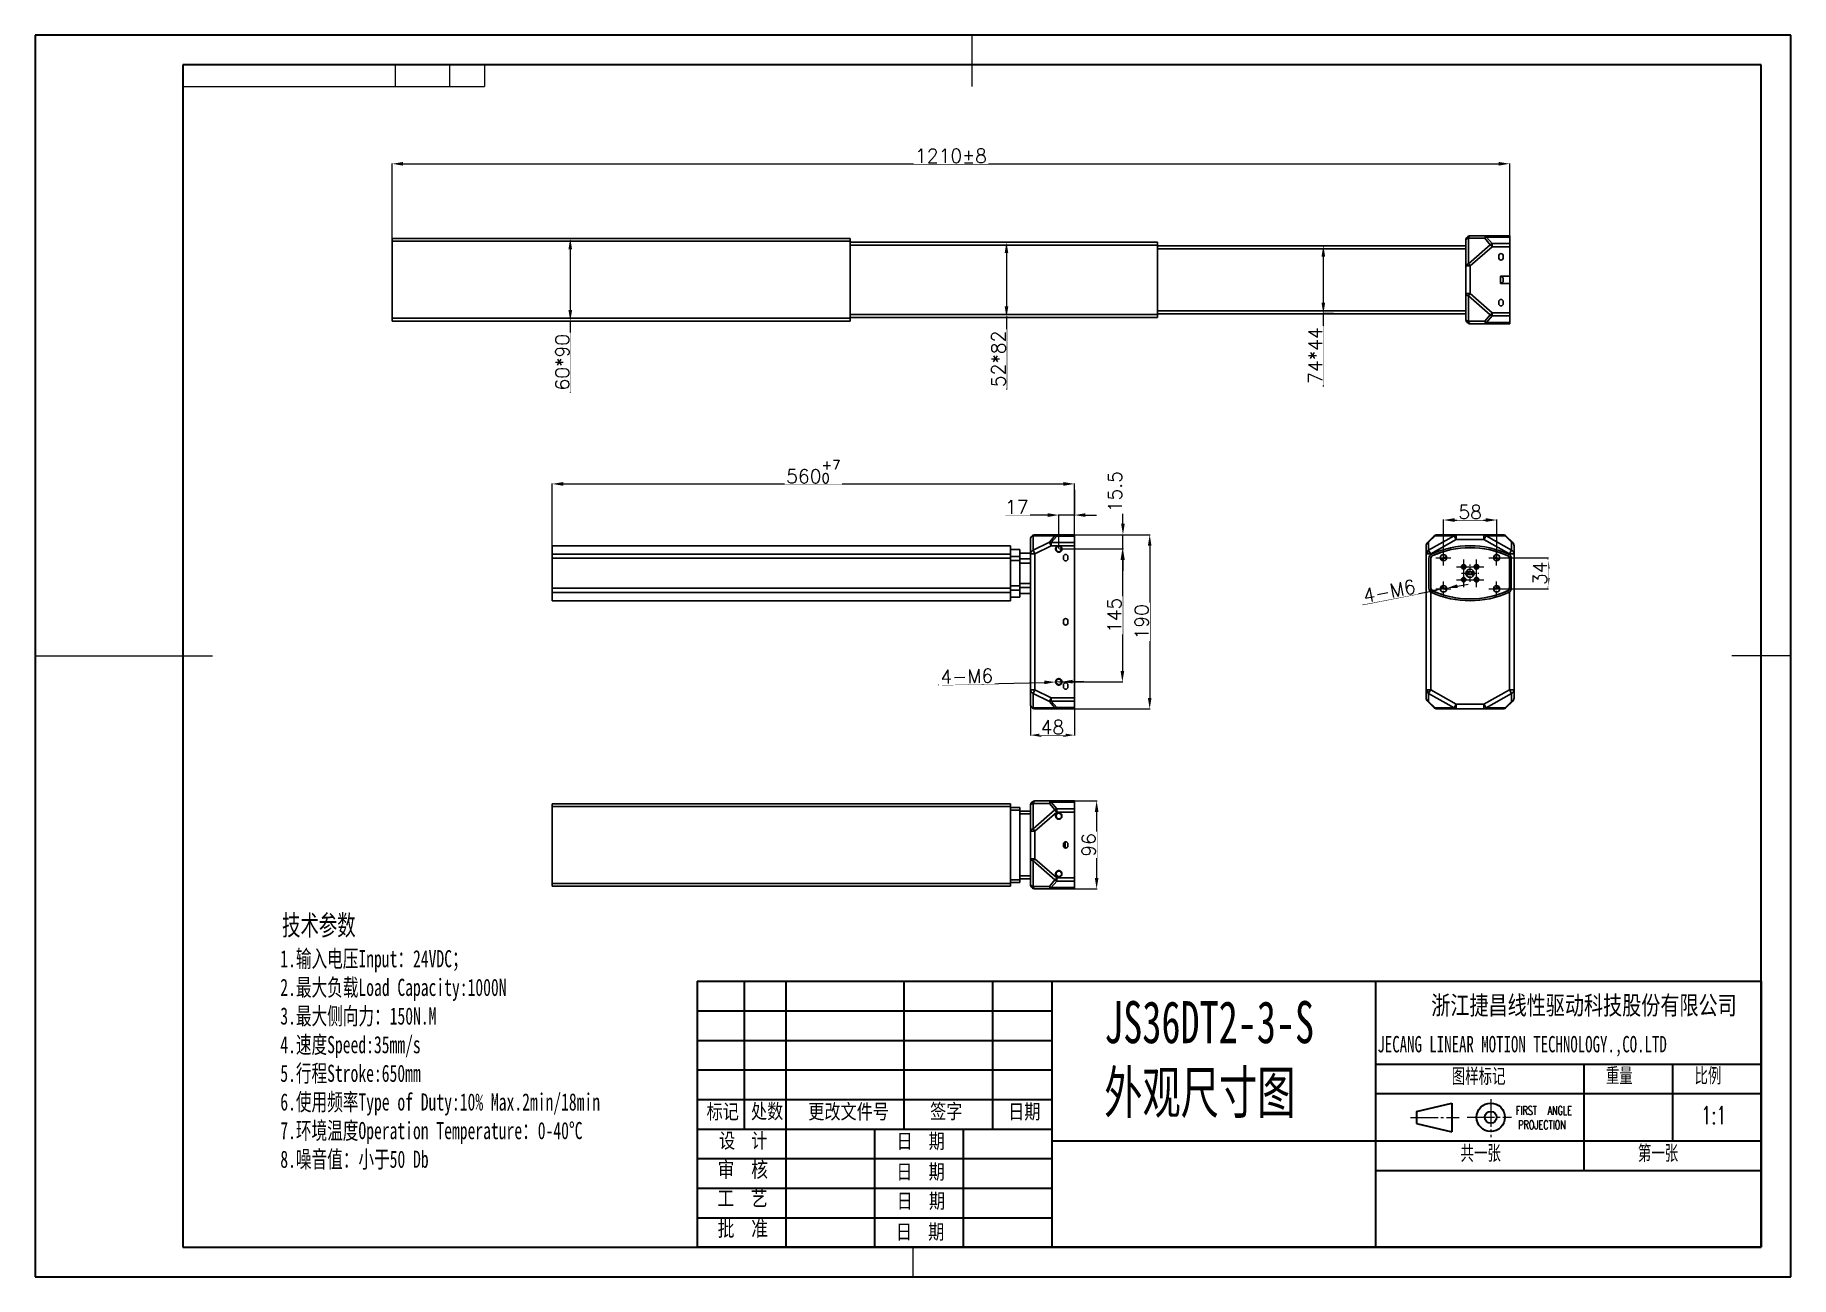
# Model space of a CAD drawing. Header units: millimetres. Extents: x 20580 to 29102, y 1988 to 5937.
# Drawn here: x 20580 to 22496, y 1988 to 3342 of the extents above; entities that cross this region are included whole.
import ezdxf

# ---------------------------------------------------------------- set-up
doc = ezdxf.new("R2010")
doc.units = ezdxf.units.MM
doc.linetypes.add('CENTER', pattern=[10.16, 6.35, -1.27, 1.27, -1.27])
doc.linetypes.add('EB_DASHDOT', pattern=[39, 30, -3, 3, -3])
doc.layers.add('1', color=1, linetype='CENTER')
for name, color, linetype, lineweight in [('CAXA0', 7, 'Continuous', 70), ('CAXA1', 1, 'EB_DASHDOT', 25), ('CAXA3', 7, 'Continuous', 18), ('CAXA4', 3, 'Continuous', 25), ('图框', 7, 'Continuous', 25), ('輪廓線', 7, 'Continuous', 20)]:
    doc.layers.add(name, color=color, linetype=linetype, lineweight=lineweight)
doc.styles.get("Standard").update_dxf_attribs({"font": 'romans.shx'})
doc.styles.add('UserTxtStyle1', font='', dxfattribs={"width": 0.8})
doc.styles.add('机械', font='txt', dxfattribs={"width": 0.667, "bigfont": 'gbcbig.shx'})
doc.styles.add('标准', font='', dxfattribs={"width": 0.667})
doc.styles.get('UserTxtStyle1').set_extended_font_data('SimSun')
doc.styles.get('标准').set_extended_font_data('FangSong_GB2312')
doc.dimstyles.new('ISO-25', dxfattribs={"dimtxt": 6, "dimasz": 6, "dimexe": 0.5, "dimexo": 0.625, "dimgap": 1.2, "dimtad": 1, "dimdsep": 46, "dimtxsty": 'Standard', "dimcen": 2.5, "dimclrd": 3, "dimclre": 3, "dimclrt": 3, "dimadec": 0, "dimazin": 0, "dimtfac": 1, "dimtmove": 0, "dimatfit": 3, "dimfxl": 1.25, "dimarcsym": 0})

msp = doc.modelspace()

# ---------------------------------------------------------------- texts
at = {"linetype": 'Continuous', "lineweight": 25, "attachment_point": 1}
for s, insert, char_height, style in [('{\\fSimSun|b0|i0|c134|p2;图样标记}', (22125.72, 2214.757), 16.12992, '标准'), ('{\\fSimSun|b0|i0|c134|p2;重量}', (22293.926, 2215.454), 16.12992, '标准'), ('{\\fSimSun|b0|i0|c134|p2;比例}', (22390.706, 2215.367), 16.12992, '标准'), ('FIRST  ANGLE', (22195.736, 2173.988), 9.67795, '机械'), ('PROJECTION', (22198.295, 2158.288), 9.678, '机械'), ('{\\fSimSun|b0|i0|c134|p2;共一张}', (22135.283, 2130.881), 16.12992, '标准'), ('{\\fSimSun|b0|i0|c134|p2;第一张}', (22328.842, 2130.881), 16.12992, '标准')]:
    msp.add_mtext(s, dxfattribs=dict(at, insert=insert, char_height=char_height, style=style))
at = {"linetype": 'Continuous', "lineweight": 35, "attachment_point": 1, "style": 'UserTxtStyle1'}
for s, insert, char_height in [('标记', (21312.532, 2176.045), 16.1299), ('处数', (21360.922, 2176.306), 16.1299), ('更改文件号', (21423.495, 2176.045), 16.1299), ('签字', (21556.441, 2176.306), 16.1299), ('日期', (21641.582, 2176.045), 16.1299), ('设  计', (21326.131, 2144.308), 16.1299), ('日  期', (21519.69, 2143.785), 16.1299), ('审  核', (21324.601, 2113.086), 16.7751), ('日  期', (21519.603, 2110.346), 16.1299), ('工  艺', (21324.188, 2081.861), 16.7751), ('日  期', (21519.974, 2078.551), 16.1299), ('批  准', (21324.598, 2048.542), 16.7751), ('日  期', (21519.168, 2044.847), 16.1299)]:
    msp.add_mtext(s, dxfattribs=dict(at, insert=insert, char_height=char_height))
at = {"layer": 'CAXA4', "color": 0, "linetype": 'Continuous', "lineweight": 25, "attachment_point": 1, "style": '标准'}
for s, insert, char_height in [('{\\fSimSun|b0|i0|c134|p2;技术参数}', (20849.169, 2382.336), 22.0575), ('{\\fSimSun|b0|i0|c0|p2;1.\\fSimSun|b0|i0|c134|p2;输入电压Input：24VDC；\\P2.最大负载Load Capacity:1000N\\P3.最大侧向力：150N.M\\P4.速度Speed:35mm/s\\P5.行程Stroke:650mm\\P6.使用频率Type of Duty:10% Max.2min/18min\\P7.环境温度Operation Temperature：0-40%%DC\\P8.噪音值：小于50 Db}', (20847.254, 2344.129), 18.75)]:
    msp.add_mtext(s, dxfattribs=dict(at, insert=insert, char_height=char_height))
at = {"layer": 'CAXA4', "linetype": 'Continuous', "lineweight": 25, "attachment_point": 1}
for s, insert, char_height, style in [('{\\fSimSun|b0|i0|c134|p2;\\C0;JS36DT2-3-S\\P外观尺寸图}', (21746.4, 2288.471), 45.9, '标准'), ('1:1', (22397.992, 2173.615), 19.3559, '机械')]:
    msp.add_mtext(s, dxfattribs=dict(at, insert=insert, char_height=char_height, style=style))
at = {"layer": '图框', "lineweight": 15, "insert": (22103.422, 2294.119), "char_height": 20.3643, "width": 380.42744, "attachment_point": 1, "style": '标准'}
msp.add_mtext('{\\W0.75;浙江捷昌线性驱动科技股份有限公司}', dxfattribs=at)
at = {"layer": '图框', "linetype": 'Continuous', "lineweight": 15, "insert": (22044.605, 2250.426), "char_height": 17.85, "attachment_point": 1, "style": '标准'}
msp.add_mtext('JECANG LINEAR MOTION TECHNOLOGY.,CO.LTD', dxfattribs=at)

# ---------------------------------------------------------------- blocks, each defined once
blk = doc.blocks.new('*D136')
at = {"layer": 'Defpoints', "color": 0}
for p in [(22174.8, 2813.4), (22116.8, 2772.3), (22174.8, 2772.2)]:
    blk.add_point(p, dxfattribs=at)
at = {"layer": '輪廓線', "color": 3, "lineweight": -2}
for p, q in [((22116.8, 2772.9), (22116.8, 2813.9)), ((22128.8, 2813.4), (22162.8, 2813.4)), ((22174.8, 2772.8), (22174.8, 2813.9))]:
    blk.add_line(p, q, dxfattribs=at)
at = {"layer": '輪廓線', "color": 3}
for points in [[(22128.8, 2815.4), (22128.8, 2811.4), (22116.8, 2813.4)], [(22162.8, 2815.4), (22162.8, 2811.4), (22174.8, 2813.4)]]:
    blk.add_solid(points, dxfattribs=at)
at = {"layer": '輪廓線', "color": 3, "insert": (22145.8, 2822.1), "char_height": 15, "attachment_point": 5, "bg_fill": 3, "box_fill_scale": 1.1, "bg_fill_color": 256, "bg_fill_true_color": 13158600, "bg_fill_transparency": 3862}
blk.add_mtext('58', dxfattribs=at)
blk = doc.blocks.new('*D137')
at = {"layer": 'Defpoints', "color": 0}
for p in [(22174.8, 2772.3), (22174.8, 2738.3)]:
    blk.add_point(p, dxfattribs=at)
at = {"layer": '輪廓線', "color": 3, "lineweight": -2}
for p, q in [((22175.4, 2772.3), (22231.2, 2772.3)), ((22230.7, 2760.3), (22230.7, 2750.3)), ((22175.4, 2738.3), (22231.2, 2738.3))]:
    blk.add_line(p, q, dxfattribs=at)
at = {"layer": '輪廓線', "color": 3}
for points in [[(22228.7, 2760.3), (22232.7, 2760.3), (22230.7, 2772.3)], [(22228.7, 2750.3), (22232.7, 2750.3), (22230.7, 2738.3)]]:
    blk.add_solid(points, dxfattribs=at)
at = {"layer": '輪廓線', "color": 3, "insert": (22222, 2755.3), "char_height": 15, "attachment_point": 5, "rotation": 90, "bg_fill": 3, "box_fill_scale": 1.1, "bg_fill_color": 256, "bg_fill_true_color": 13158600, "bg_fill_transparency": 177}
blk.add_mtext('34', dxfattribs=at)
at = {"layer": 'Defpoints', "color": 0}
blk.add_point((22230.7, 2738.3), dxfattribs=at)
blk = doc.blocks.new('*D138')
at = {"layer": 'Defpoints', "color": 0}
for p in [(22113.4, 2737.7), (22120.1, 2739)]:
    blk.add_point(p, dxfattribs=at)
at = {"layer": '輪廓線', "color": 3, "lineweight": -2}
for p, q in [((22131.9, 2741.2), (22143.7, 2743.5)), ((22028.6, 2721.4), (22101.6, 2735.4)), ((22120.1, 2739), (22113.4, 2737.7))]:
    blk.add_line(p, q, dxfattribs=at)
at = {"layer": '輪廓線', "color": 3}
for points in [[(22131.5, 2743.2), (22132.3, 2739.3), (22120.1, 2739)], [(22101.3, 2737.4), (22102, 2733.5), (22113.4, 2737.7)]]:
    blk.add_solid(points, dxfattribs=at)
at = {"layer": '輪廓線', "color": 3, "insert": (22057.6, 2735.8), "char_height": 15, "attachment_point": 5, "rotation": 10.8795, "bg_fill": 3, "box_fill_scale": 1.1, "bg_fill_color": 256, "bg_fill_true_color": 13158600, "bg_fill_transparency": 4287}
blk.add_mtext('4-M6', dxfattribs=at)
blk = doc.blocks.new('*D139')
at = {"layer": 'Defpoints', "color": 0}
for p in [(21696.9, 2781.9), (21696.9, 2636.8), (21766.3, 2636.8)]:
    blk.add_point(p, dxfattribs=at)
at = {"layer": '輪廓線', "color": 3, "lineweight": -2}
for p, q in [((21697.6, 2781.9), (21766.8, 2781.9)), ((21766.3, 2769.9), (21766.3, 2648.8)), ((21697.5, 2636.8), (21766.8, 2636.8))]:
    blk.add_line(p, q, dxfattribs=at)
at = {"layer": '輪廓線', "color": 3}
for points in [[(21764.3, 2769.9), (21768.3, 2769.9), (21766.3, 2781.9)], [(21764.3, 2648.8), (21768.3, 2648.8), (21766.3, 2636.8)]]:
    blk.add_solid(points, dxfattribs=at)
at = {"layer": '輪廓線', "color": 3, "insert": (21757.6, 2709.4), "char_height": 15, "attachment_point": 5, "rotation": 90, "bg_fill": 3, "box_fill_scale": 1.1, "bg_fill_color": 256, "bg_fill_true_color": 13158600, "bg_fill_transparency": 532}
blk.add_mtext('145', dxfattribs=at)
blk = doc.blocks.new('*D140')
at = {"layer": 'Defpoints', "color": 0}
for p in [(21713.9, 2797.3), (21713.9, 2607.3), (21796.1, 2607.3)]:
    blk.add_point(p, dxfattribs=at)
at = {"layer": '輪廓線', "color": 3, "lineweight": -2}
for p, q in [((21714.5, 2797.3), (21796.6, 2797.3)), ((21796.1, 2785.3), (21796.1, 2619.3)), ((21714.5, 2607.3), (21796.6, 2607.3))]:
    blk.add_line(p, q, dxfattribs=at)
at = {"layer": '輪廓線', "color": 3}
for points in [[(21794.1, 2785.3), (21798.1, 2785.3), (21796.1, 2797.3)], [(21794.1, 2619.3), (21798.1, 2619.3), (21796.1, 2607.3)]]:
    blk.add_solid(points, dxfattribs=at)
at = {"layer": '輪廓線', "color": 3, "insert": (21787.4, 2702.3), "char_height": 15, "attachment_point": 5, "rotation": 90, "bg_fill": 3, "box_fill_scale": 1.1, "bg_fill_color": 256, "bg_fill_true_color": 13158600, "bg_fill_transparency": 4362}
blk.add_mtext('190', dxfattribs=at)
blk = doc.blocks.new('*D141')
at = {"layer": 'Defpoints', "color": 0}
for p in [(21713.9, 2506.9), (21713.9, 2410.9), (21738.2, 2410.9)]:
    blk.add_point(p, dxfattribs=at)
at = {"layer": '輪廓線', "color": 3, "lineweight": -2}
for p, q in [((21714.5, 2506.9), (21738.7, 2506.9)), ((21738.2, 2494.9), (21738.2, 2422.9)), ((21714.5, 2410.9), (21738.7, 2410.9))]:
    blk.add_line(p, q, dxfattribs=at)
at = {"layer": '輪廓線', "color": 3}
for points in [[(21736.2, 2494.9), (21740.2, 2494.9), (21738.2, 2506.9)], [(21736.2, 2422.9), (21740.2, 2422.9), (21738.2, 2410.9)]]:
    blk.add_solid(points, dxfattribs=at)
at = {"layer": '輪廓線', "color": 3, "insert": (21729.5, 2458.9), "char_height": 15, "attachment_point": 5, "rotation": 90, "bg_fill": 3, "box_fill_scale": 1.1, "bg_fill_color": 256, "bg_fill_true_color": 13158600, "bg_fill_transparency": 747}
blk.add_mtext('96', dxfattribs=at)
blk = doc.blocks.new('*D142')
at = {"layer": 'Defpoints', "color": 0}
for p in [(21665.9, 2681.3), (21713.9, 2615.9), (21713.9, 2578.7)]:
    blk.add_point(p, dxfattribs=at)
at = {"layer": '輪廓線', "color": 3, "lineweight": -2}
for p, q in [((21665.9, 2680.7), (21665.9, 2578.2)), ((21713.9, 2615.2), (21713.9, 2578.2)), ((21677.9, 2578.7), (21701.9, 2578.7))]:
    blk.add_line(p, q, dxfattribs=at)
at = {"layer": '輪廓線', "color": 3}
for points in [[(21677.9, 2580.7), (21677.9, 2576.7), (21665.9, 2578.7)], [(21701.9, 2580.7), (21701.9, 2576.7), (21713.9, 2578.7)]]:
    blk.add_solid(points, dxfattribs=at)
at = {"layer": '輪廓線', "color": 3, "insert": (21689.9, 2587.4), "char_height": 15, "attachment_point": 5, "bg_fill": 3, "box_fill_scale": 1.1, "bg_fill_color": 256, "bg_fill_true_color": 13158600, "bg_fill_transparency": 2907}
blk.add_mtext('48', dxfattribs=at)
blk = doc.blocks.new('*D143')
at = {"layer": 'Defpoints', "color": 0}
for p in [(21696.9, 2797.3), (21696.9, 2781.8), (21766.9, 2797.3)]:
    blk.add_point(p, dxfattribs=at)
at = {"layer": '輪廓線', "color": 3, "lineweight": -2}
for p, q in [((21766.9, 2809.3), (21766.9, 2867.3)), ((21697.5, 2797.3), (21767.4, 2797.3)), ((21697.5, 2781.8), (21767.4, 2781.8)), ((21766.9, 2781.8), (21766.9, 2797.3)), ((21766.9, 2769.8), (21766.9, 2757.8))]:
    blk.add_line(p, q, dxfattribs=at)
at = {"layer": '輪廓線', "color": 3}
for points in [[(21764.9, 2809.3), (21768.9, 2809.3), (21766.9, 2797.3)], [(21764.9, 2769.8), (21768.9, 2769.8), (21766.9, 2781.8)]]:
    blk.add_solid(points, dxfattribs=at)
at = {"layer": '輪廓線', "color": 3, "insert": (21758.2, 2844.3), "char_height": 15, "attachment_point": 5, "rotation": 90, "bg_fill": 3, "box_fill_scale": 1.1, "bg_fill_color": 256, "bg_fill_true_color": 13158600, "bg_fill_transparency": 42}
blk.add_mtext('15.5', dxfattribs=at)
blk = doc.blocks.new('*D144')
at = {"layer": 'Defpoints', "color": 0}
for p in [(21713.9, 2846.9), (21713.9, 2818.8), (21696.9, 2781.9)]:
    blk.add_point(p, dxfattribs=at)
at = {"layer": '輪廓線', "color": 3, "lineweight": -2}
for p, q in [((21713.9, 2846.2), (21713.9, 2818.3)), ((21684.9, 2818.8), (21638.7, 2818.8)), ((21696.9, 2782.5), (21696.9, 2819.3)), ((21713.9, 2818.8), (21696.9, 2818.8)), ((21725.9, 2818.8), (21737.9, 2818.8))]:
    blk.add_line(p, q, dxfattribs=at)
at = {"layer": '輪廓線', "color": 3}
for points in [[(21684.9, 2820.8), (21684.9, 2816.8), (21696.9, 2818.8)], [(21725.9, 2820.8), (21725.9, 2816.8), (21713.9, 2818.8)]]:
    blk.add_solid(points, dxfattribs=at)
at = {"layer": '輪廓線', "color": 3, "insert": (21651, 2827.5), "char_height": 15, "attachment_point": 5, "bg_fill": 3, "box_fill_scale": 1.1, "bg_fill_color": 256, "bg_fill_true_color": 13158600, "bg_fill_transparency": 2532}
blk.add_mtext('17', dxfattribs=at)
blk = doc.blocks.new('*D145')
at = {"layer": 'Defpoints', "color": 0}
for p in [(21713.9, 2852.8), (21144.1, 2755.3), (21713.9, 2744.8)]:
    blk.add_point(p, dxfattribs=at)
at = {"layer": '輪廓線', "color": 3, "lineweight": -2}
for p, q in [((21144.1, 2755.9), (21144.1, 2853.3)), ((21156.1, 2852.8), (21701.9, 2852.8)), ((21713.9, 2745.4), (21713.9, 2853.3))]:
    blk.add_line(p, q, dxfattribs=at)
at = {"layer": '輪廓線', "color": 3}
for points in [[(21156.1, 2854.8), (21156.1, 2850.8), (21144.1, 2852.8)], [(21701.9, 2854.8), (21701.9, 2850.8), (21713.9, 2852.8)]]:
    blk.add_solid(points, dxfattribs=at)
at = {"layer": '輪廓線', "color": 3, "insert": (21429, 2866.3), "char_height": 15, "attachment_point": 5, "bg_fill": 3, "box_fill_scale": 1.1, "bg_fill_color": 256, "bg_fill_true_color": 13158600, "bg_fill_transparency": 4217}
blk.add_mtext('560{\\H0.7x;\\S+7^ 0;}', dxfattribs=at)
blk = doc.blocks.new('*D146')
at = {"layer": 'Defpoints', "color": 0}
for p in [(22189, 3202.1), (20969.3, 3117.6), (22189, 3113.3)]:
    blk.add_point(p, dxfattribs=at)
at = {"layer": '輪廓線', "color": 3, "lineweight": -2}
for p, q in [((20969.3, 3118.2), (20969.3, 3202.6)), ((20981.3, 3202.1), (22177, 3202.1)), ((22189, 3113.9), (22189, 3202.6))]:
    blk.add_line(p, q, dxfattribs=at)
at = {"layer": '輪廓線', "color": 3}
for points in [[(20981.3, 3204.1), (20981.3, 3200.1), (20969.3, 3202.1)], [(22177, 3204.1), (22177, 3200.1), (22189, 3202.1)]]:
    blk.add_solid(points, dxfattribs=at)
at = {"layer": '輪廓線', "color": 3, "insert": (21579.2, 3210.8), "char_height": 15, "attachment_point": 5, "bg_fill": 3, "box_fill_scale": 1.1, "bg_fill_color": 256, "bg_fill_true_color": 13158600, "bg_fill_transparency": 6147}
blk.add_mtext('1210%%P8', dxfattribs=at)
blk = doc.blocks.new('*D147')
at = {"layer": 'Defpoints', "color": 0}
for p in [(21141.2, 3120.6), (21163.7, 3120.6), (21141.2, 3030.6)]:
    blk.add_point(p, dxfattribs=at)
at = {"layer": '輪廓線', "color": 3, "lineweight": -2}
for p, q in [((21141.8, 3120.6), (21164.2, 3120.6)), ((21163.7, 3108.6), (21163.7, 3042.6)), ((21141.8, 3030.6), (21164.2, 3030.6)), ((21163.7, 3030.6), (21163.7, 2952.6))]:
    blk.add_line(p, q, dxfattribs=at)
at = {"layer": '輪廓線', "color": 3}
for points in [[(21161.7, 3108.6), (21165.7, 3108.6), (21163.7, 3120.6)], [(21161.7, 3042.6), (21165.7, 3042.6), (21163.7, 3030.6)]]:
    blk.add_solid(points, dxfattribs=at)
at = {"layer": '輪廓線', "color": 3, "insert": (21155, 2985.6), "char_height": 15, "attachment_point": 5, "rotation": 90, "bg_fill": 3, "box_fill_scale": 1.1, "bg_fill_color": 256, "bg_fill_true_color": 13158600, "bg_fill_transparency": 6087}
blk.add_mtext('60*90', dxfattribs=at)
blk = doc.blocks.new('*D148')
at = {"layer": 'Defpoints', "color": 0}
for p in [(21641.6, 3116.6), (21639.8, 3034.6), (21641.6, 3034.6)]:
    blk.add_point(p, dxfattribs=at)
at = {"layer": '輪廓線', "color": 3, "lineweight": -2}
for p, q in [((21641, 3116.6), (21639.3, 3116.6)), ((21639.8, 3104.6), (21639.8, 3046.6)), ((21641, 3034.6), (21639.3, 3034.6)), ((21639.8, 3034.6), (21639.8, 2955.9))]:
    blk.add_line(p, q, dxfattribs=at)
at = {"layer": '輪廓線', "color": 3}
for points in [[(21637.8, 3104.6), (21641.8, 3104.6), (21639.8, 3116.6)], [(21637.8, 3046.6), (21641.8, 3046.6), (21639.8, 3034.6)]]:
    blk.add_solid(points, dxfattribs=at)
at = {"layer": '輪廓線', "color": 3, "insert": (21631.1, 2989.2), "char_height": 15, "attachment_point": 5, "rotation": 90, "bg_fill": 3, "box_fill_scale": 1.1, "bg_fill_color": 256, "bg_fill_true_color": 13158600, "bg_fill_transparency": 6037}
blk.add_mtext('52*82', dxfattribs=at)
blk = doc.blocks.new('*D149')
at = {"layer": 'Defpoints', "color": 0}
for p in [(21997.4, 3112.6), (21985.6, 3038.6), (21997.4, 3038.6)]:
    blk.add_point(p, dxfattribs=at)
at = {"layer": '輪廓線', "color": 3, "lineweight": -2}
for p, q in [((21996.8, 3112.6), (21985.1, 3112.6)), ((21985.6, 3100.6), (21985.6, 3050.6)), ((21996.8, 3038.6), (21985.1, 3038.6)), ((21985.6, 3038.6), (21985.6, 2959.2))]:
    blk.add_line(p, q, dxfattribs=at)
at = {"layer": '輪廓線', "color": 3}
for points in [[(21983.6, 3100.6), (21987.6, 3100.6), (21985.6, 3112.6)], [(21983.6, 3050.6), (21987.6, 3050.6), (21985.6, 3038.6)]]:
    blk.add_solid(points, dxfattribs=at)
at = {"layer": '輪廓線', "color": 3, "insert": (21976.9, 2992.9), "char_height": 15, "attachment_point": 5, "rotation": 90, "bg_fill": 3, "box_fill_scale": 1.1, "bg_fill_color": 256, "bg_fill_true_color": 13158600, "bg_fill_transparency": 5932}
blk.add_mtext('74*44', dxfattribs=at)
blk = doc.blocks.new('*D153')
at = {"layer": 'Defpoints', "color": 0}
for p in [(21693.1, 2636.6), (21699.9, 2636.8)]:
    blk.add_point(p, dxfattribs=at)
at = {"layer": '輪廓線', "color": 3, "lineweight": -2}
for p, q in [((21565.5, 2633.4), (21681.1, 2636.3)), ((21699.9, 2636.8), (21693.1, 2636.6)), ((21711.9, 2637.1), (21723.9, 2637.4))]:
    blk.add_line(p, q, dxfattribs=at)
at = {"layer": '輪廓線', "color": 3}
for points in [[(21681.1, 2638.3), (21681.2, 2634.3), (21693.1, 2636.6)], [(21711.9, 2639.1), (21712, 2635.1), (21699.9, 2636.8)]]:
    blk.add_solid(points, dxfattribs=at)
at = {"layer": '輪廓線', "color": 3, "insert": (21596.4, 2642.9), "char_height": 15, "attachment_point": 5, "rotation": 1.4436, "bg_fill": 3, "box_fill_scale": 1.1, "bg_fill_color": 256, "bg_fill_true_color": 13158600, "bg_fill_transparency": 5992}
blk.add_mtext('4-M6', dxfattribs=at)

# ---------------------------------------------------------------- linework, layer by layer
at = {"color": 0, "linetype": 'Continuous'}
for p, q in [((20740.948, 3310.237), (21070.261, 3310.237)), ((20740.948, 3310.237), (20740.948, 3286.586)), ((20972.511, 3310.237), (20972.511, 3286.586)), ((21032.011, 3310.237), (21032.011, 3286.586)), ((21070.261, 3310.237), (21070.261, 3286.586)), ((20740.948, 3286.586), (21070.261, 3286.586))]:
    msp.add_line(p, q, dxfattribs=at)
at = {"linetype": 'Continuous', "lineweight": 35}
for p, q in [((21302.27, 2310.182), (21302.27, 2019.843)), ((22087.143, 2167.956), (22125.855, 2176.989)), ((22087.143, 2167.956), (22087.143, 2155.052)), ((22087.143, 2167.956), (22087.143, 2155.052)), ((22125.855, 2176.989), (22125.855, 2146.019)), ((22087.143, 2155.052), (22125.855, 2146.019))]:
    msp.add_line(p, q, dxfattribs=at)
at = {"linetype": 'EB_DASHDOT', "lineweight": 25}
msp.add_line((22168.315, 2181.406), (22168.315, 2139.97), dxfattribs=at)
at = {"linetype": 'Continuous', "lineweight": 35}
for radius in [15.485, 6.452]:
    msp.add_circle((22168.315, 2161.725), radius, dxfattribs=at)
at = {"layer": '1', "color": 0, "linetype": 'Continuous', "lineweight": 30}
for p, q in [((22146.029, 3123.558), (22163.728, 3123.558)), ((22163.728, 3123.558), (22189.029, 3123.558)), ((22163.728, 3123.558), (22163.728, 3123.178)), ((22189.029, 3123.558), (22189.029, 3122.094)), ((20969.279, 3120.558), (20969.279, 3117.62)), ((20969.279, 3120.558), (21469.279, 3120.558)), ((21469.279, 3117.62), (20969.279, 3117.62)), ((20969.279, 3033.496), (20969.279, 3117.62)), ((21469.279, 3120.558), (21469.279, 3117.62)), ((21469.279, 3033.496), (21469.279, 3117.62)), ((21469.284, 3116.558), (21804.529, 3116.558)), ((21804.529, 3113.494), (21469.284, 3113.494)), ((21804.529, 3116.558), (21804.529, 3113.494)), ((21804.529, 3113.494), (21804.529, 3037.623)), ((21804.536, 3112.558), (22141.029, 3112.558)), ((22141.029, 3109.356), (21804.536, 3109.356)), ((22141.029, 3090.697), (22141.029, 3118.558)), ((22144.037, 3092.972), (22144.037, 3120.834)), ((22144.037, 3120.834), (22161.737, 3120.834)), ((22167.798, 3113.763), (22144.037, 3092.972)), ((22146.029, 3090.697), (22169.789, 3111.487)), ((22161.737, 3120.834), (22167.798, 3113.763)), ((22163.728, 3123.178), (22163.728, 3122.094)), ((22163.728, 3122.094), (22189.029, 3122.094)), ((22169.789, 3115.023), (22163.728, 3122.094)), ((22169.789, 3111.487), (22167.798, 3113.763)), ((22189.029, 3115.023), (22169.789, 3115.023)), ((22169.789, 3115.023), (22169.789, 3113.401)), ((22169.789, 3113.401), (22169.789, 3111.487)), ((22169.789, 3111.487), (22189.029, 3111.487)), ((22189.029, 3122.094), (22189.029, 3115.023)), ((22189.029, 3115.023), (22189.029, 3111.487)), ((22189.029, 3111.487), (22189.029, 3079.558)), ((22141.05, 3090.697), (22141.029, 3090.697)), ((22141.029, 3060.42), (22141.029, 3090.697)), ((22142.493, 3090.697), (22141.05, 3090.697)), ((22146.029, 3090.697), (22142.493, 3090.697)), ((22146.029, 3090.697), (22144.037, 3092.972)), ((22146.029, 3060.42), (22146.029, 3090.697)), ((22177.029, 3101.558), (22177.029, 3099.558)), ((22182.029, 3099.558), (22182.029, 3101.558)), ((22189.029, 3079.558), (22179.029, 3079.558)), ((22179.029, 3079.558), (22179.029, 3071.558)), ((22179.029, 3071.558), (22189.029, 3071.558)), ((22182.029, 3076.558), (22182.029, 3074.558)), ((22189.029, 3079.558), (22189.029, 3071.559)), ((22189.029, 3071.558), (22189.029, 3039.629)), ((22141.029, 3032.558), (22141.029, 3060.42)), ((22141.029, 3060.42), (22141.05, 3060.42)), ((22141.05, 3060.42), (22142.493, 3060.42)), ((22142.493, 3060.42), (22146.029, 3060.42)), ((22144.037, 3058.144), (22146.029, 3060.42)), ((22144.037, 3058.144), (22167.798, 3037.354)), ((22144.037, 3030.283), (22144.037, 3058.144)), ((22169.789, 3039.629), (22146.029, 3060.42)), ((22177.029, 3051.558), (22177.029, 3049.558)), ((22182.029, 3049.558), (22182.029, 3051.558)), ((20969.279, 3030.558), (20969.279, 3033.496)), ((20969.279, 3033.496), (21469.279, 3033.496)), ((21469.279, 3030.558), (20969.279, 3030.558)), ((21469.279, 3033.496), (21469.279, 3030.558)), ((21469.284, 3037.623), (21804.529, 3037.623)), ((21804.529, 3034.558), (21469.284, 3034.558)), ((21804.529, 3034.558), (21804.529, 3037.623)), ((21804.536, 3041.76), (22141.029, 3041.76)), ((22141.029, 3038.558), (21804.536, 3038.558)), ((22142.493, 3029.023), (22143.806, 3030.336)), ((22161.737, 3030.283), (22144.037, 3030.283)), ((22167.798, 3037.354), (22161.737, 3030.283)), ((22163.728, 3029.023), (22169.789, 3036.094)), ((22189.029, 3029.023), (22163.728, 3029.023)), ((22163.728, 3029.023), (22163.728, 3027.939)), ((22163.728, 3027.939), (22163.728, 3027.558)), ((22167.798, 3037.354), (22169.789, 3039.629)), ((22189.029, 3039.629), (22169.789, 3039.629)), ((22169.789, 3039.629), (22169.789, 3037.716)), ((22169.789, 3037.716), (22169.789, 3036.094)), ((22169.789, 3036.094), (22189.029, 3036.094)), ((22189.029, 3039.629), (22189.029, 3036.094)), ((22189.029, 3036.094), (22189.029, 3029.023)), ((22189.029, 3029.023), (22189.029, 3027.558)), ((22163.728, 3027.558), (22146.029, 3027.558)), ((22189.029, 3027.558), (22163.728, 3027.558)), ((21644.13, 2785.323), (21144.13, 2785.323)), ((21144.13, 2785.323), (21144.13, 2776.247)), ((21654.38, 2781.323), (21644.128, 2781.323)), ((21644.13, 2785.323), (21644.13, 2776.247)), ((21654.38, 2773.683), (21654.38, 2781.323)), ((21665.88, 2776.402), (21665.88, 2792.323)), ((21668.889, 2780.384), (21668.889, 2796.305)), ((21692.649, 2796.305), (21668.889, 2796.305)), ((21668.889, 2780.384), (21686.588, 2789.234)), ((21670.88, 2776.402), (21668.889, 2780.384)), ((21670.88, 2797.323), (21694.64, 2797.323)), ((21688.579, 2785.252), (21670.88, 2776.402)), ((21686.588, 2789.234), (21692.649, 2796.305)), ((21688.579, 2785.252), (21686.588, 2789.234)), ((21688.579, 2788.788), (21694.64, 2795.859)), ((21688.579, 2788.788), (21688.579, 2787.165)), ((21713.88, 2788.788), (21688.579, 2788.788)), ((21688.579, 2787.165), (21688.579, 2785.252)), ((21696.178, 2785.252), (21688.579, 2785.252)), ((21694.64, 2797.323), (21694.64, 2797.306)), ((21694.64, 2797.323), (21713.88, 2797.323)), ((21694.64, 2797.306), (21694.64, 2796.942)), ((21694.64, 2796.942), (21694.64, 2795.859)), ((21694.64, 2795.859), (21713.88, 2795.859)), ((21696.88, 2785.331), (21696.88, 2784.823)), ((21713.88, 2785.252), (21697.582, 2785.252)), ((21713.88, 2797.323), (21713.88, 2795.859)), ((21713.88, 2795.859), (21713.88, 2788.788)), ((21713.88, 2785.252), (21713.88, 2788.788)), ((21713.88, 2619.394), (21713.88, 2785.252)), ((22097.762, 2776.402), (22097.762, 2785.252)), ((22106.298, 2795.859), (22099.227, 2788.788)), ((22128.348, 2796.305), (22100.487, 2780.384)), ((22107.558, 2796.305), (22100.487, 2789.234)), ((22100.487, 2789.234), (22100.487, 2780.384)), ((22100.487, 2780.384), (22100.54, 2780.291)), ((22100.54, 2780.291), (22102.762, 2776.402)), ((22130.624, 2792.323), (22102.762, 2776.402)), ((22128.348, 2796.305), (22107.558, 2796.305)), ((22109.833, 2797.323), (22130.624, 2797.323)), ((22120.687, 2780.128), (22120.709, 2780.031)), ((22126.56, 2781.36), (22126.538, 2781.458)), ((22130.624, 2792.323), (22128.348, 2796.305)), ((22160.901, 2797.323), (22130.624, 2797.323)), ((22130.624, 2797.323), (22130.624, 2797.301)), ((22130.624, 2797.301), (22130.624, 2795.859)), ((22130.624, 2795.859), (22130.624, 2792.323)), ((22160.901, 2792.323), (22130.624, 2792.323)), ((22160.901, 2797.323), (22181.691, 2797.323)), ((22160.901, 2797.301), (22160.901, 2797.323)), ((22160.901, 2795.859), (22160.901, 2797.301)), ((22163.176, 2796.305), (22160.901, 2792.323)), ((22160.901, 2792.323), (22160.901, 2795.859)), ((22188.762, 2776.402), (22160.901, 2792.323)), ((22191.038, 2780.384), (22163.176, 2796.305)), ((22183.967, 2796.305), (22163.176, 2796.305)), ((22191.038, 2789.234), (22183.967, 2796.305)), ((22192.298, 2788.788), (22185.227, 2795.859)), ((22188.762, 2776.402), (22191.038, 2780.384)), ((22191.038, 2780.384), (22191.038, 2789.234)), ((22193.762, 2785.252), (22193.762, 2776.402)), ((21144.13, 2771.692), (21144.13, 2776.247)), ((21144.13, 2776.247), (21644.13, 2776.247)), ((21144.13, 2738.955), (21144.13, 2771.692)), ((21644.13, 2771.692), (21144.13, 2771.692)), ((21644.128, 2773.683), (21654.38, 2773.683)), ((21654.38, 2769.073), (21644.128, 2769.073)), ((21644.13, 2776.247), (21644.13, 2771.692)), ((21644.13, 2738.955), (21644.13, 2771.692)), ((21665.88, 2777.323), (21654.376, 2777.323)), ((21654.376, 2771.037), (21665.88, 2771.037)), ((21665.88, 2766.371), (21654.376, 2766.371)), ((21654.38, 2773.683), (21654.38, 2769.073)), ((21654.38, 2769.073), (21654.38, 2741.573)), ((21665.88, 2628.244), (21665.88, 2776.402)), ((21667.344, 2776.402), (21665.88, 2776.402)), ((21670.88, 2776.402), (21667.344, 2776.402)), ((21670.88, 2628.244), (21670.88, 2776.402)), ((21701.88, 2771.323), (21701.88, 2773.323)), ((21706.88, 2773.323), (21706.88, 2771.323)), ((22099.227, 2776.402), (22097.762, 2776.402)), ((22097.762, 2776.402), (22097.762, 2628.244)), ((22102.762, 2776.402), (22099.227, 2776.402)), ((22100.762, 2771.692), (22100.762, 2738.955)), ((22102.762, 2776.402), (22102.762, 2775.692)), ((22102.762, 2771.692), (22102.762, 2738.955)), ((22102.862, 2759.423), (22102.762, 2759.323)), ((22102.862, 2739.667), (22102.862, 2770.979)), ((22188.662, 2770.979), (22188.662, 2739.667)), ((22188.762, 2759.323), (22188.662, 2759.423)), ((22188.762, 2775.692), (22188.762, 2776.402)), ((22192.298, 2776.402), (22188.762, 2776.402)), ((22188.762, 2738.955), (22188.762, 2771.692)), ((22190.762, 2738.955), (22190.762, 2771.692)), ((22193.762, 2776.402), (22192.298, 2776.402)), ((22193.762, 2628.244), (22193.762, 2776.402)), ((21644.128, 2741.573), (21654.38, 2741.573)), ((21654.376, 2744.275), (21665.88, 2744.275)), ((21654.38, 2741.573), (21654.38, 2736.963)), ((22102.762, 2751.323), (22102.762, 2759.323)), ((22102.862, 2751.223), (22102.762, 2751.323)), ((22150.005, 2756.823), (22141.52, 2756.823)), ((22141.52, 2753.823), (22150.005, 2753.823)), ((22143.531, 2755.921), (22144.434, 2756.823)), ((22144.093, 2753.823), (22143.531, 2755.921)), ((22147.993, 2754.725), (22147.09, 2753.823)), ((22147.431, 2756.823), (22147.993, 2754.725)), ((22188.762, 2751.323), (22188.662, 2751.223)), ((21144.13, 2734.399), (21144.13, 2738.955)), ((21144.13, 2738.955), (21644.13, 2738.955)), ((21144.13, 2725.323), (21144.13, 2734.399)), ((21644.13, 2734.399), (21144.13, 2734.399)), ((21144.13, 2725.323), (21644.13, 2725.323)), ((21654.38, 2736.963), (21644.128, 2736.963)), ((21644.128, 2729.323), (21654.38, 2729.323)), ((21644.13, 2738.955), (21644.13, 2734.399)), ((21644.13, 2725.323), (21644.13, 2734.399)), ((21665.88, 2739.609), (21654.376, 2739.609)), ((21654.376, 2733.323), (21665.88, 2733.323)), ((21654.38, 2729.323), (21654.38, 2736.963)), ((22102.762, 2734.953), (22102.762, 2628.244)), ((22120.709, 2730.616), (22120.687, 2730.518)), ((22126.538, 2729.189), (22126.56, 2729.286)), ((22188.762, 2628.244), (22188.762, 2734.953)), ((21701.88, 2701.323), (21701.88, 2703.323)), ((21706.88, 2703.323), (21706.88, 2701.323)), ((21665.88, 2628.244), (21667.344, 2628.244)), ((21665.88, 2612.323), (21665.88, 2628.244)), ((21667.344, 2628.244), (21670.88, 2628.244)), ((21668.889, 2624.262), (21670.88, 2628.244)), ((21670.88, 2628.244), (21688.579, 2619.394)), ((21696.258, 2640.268), (21696.347, 2639.775)), ((21697.501, 2633.378), (21697.413, 2633.871)), ((21701.88, 2631.323), (21701.88, 2633.323)), ((21706.88, 2633.323), (21706.88, 2631.323)), ((22097.762, 2619.394), (22097.762, 2628.244)), ((22097.762, 2628.244), (22099.227, 2628.244)), ((22099.227, 2628.244), (22102.762, 2628.244)), ((22102.762, 2628.244), (22100.54, 2624.355)), ((22102.762, 2628.244), (22130.624, 2612.323)), ((22160.901, 2612.323), (22188.762, 2628.244)), ((22188.762, 2628.244), (22192.298, 2628.244)), ((22191.038, 2624.262), (22188.762, 2628.244)), ((22192.298, 2628.244), (22193.762, 2628.244)), ((22193.762, 2628.244), (22193.762, 2619.394)), ((21668.889, 2608.341), (21668.889, 2624.262)), ((21668.889, 2624.262), (21686.588, 2615.412)), ((21692.649, 2608.341), (21668.889, 2608.341)), ((21670.88, 2607.323), (21694.64, 2607.323)), ((21686.588, 2615.412), (21688.579, 2619.394)), ((21686.588, 2615.412), (21692.649, 2608.341)), ((21688.579, 2619.394), (21713.88, 2619.394)), ((21688.579, 2619.394), (21688.579, 2617.481)), ((21688.579, 2617.481), (21688.579, 2615.859)), ((21688.579, 2615.859), (21713.88, 2615.859)), ((21694.64, 2608.788), (21688.579, 2615.859)), ((21713.88, 2608.788), (21694.64, 2608.788)), ((21694.64, 2608.788), (21694.64, 2607.704)), ((21694.64, 2607.704), (21694.64, 2607.34)), ((21694.64, 2607.34), (21694.64, 2607.323)), ((21694.64, 2607.323), (21713.88, 2607.323)), ((21713.88, 2619.394), (21713.88, 2615.859)), ((21713.88, 2615.859), (21713.88, 2608.788)), ((21713.88, 2608.788), (21713.88, 2607.323)), ((22099.227, 2615.859), (22106.298, 2608.788)), ((22100.54, 2624.355), (22100.487, 2624.262)), ((22100.487, 2615.412), (22100.487, 2624.262)), ((22100.487, 2624.262), (22128.348, 2608.341)), ((22107.558, 2608.341), (22100.487, 2615.412)), ((22128.348, 2608.341), (22107.558, 2608.341)), ((22109.833, 2607.323), (22130.624, 2607.323)), ((22128.348, 2608.341), (22130.624, 2612.323)), ((22130.624, 2612.323), (22160.901, 2612.323)), ((22130.624, 2612.323), (22130.624, 2608.788)), ((22130.624, 2608.788), (22130.624, 2607.345)), ((22130.624, 2607.345), (22130.624, 2607.323)), ((22130.624, 2607.323), (22160.901, 2607.323)), ((22160.901, 2608.788), (22160.901, 2612.323)), ((22160.901, 2612.323), (22163.176, 2608.341)), ((22160.901, 2607.345), (22160.901, 2608.788)), ((22160.901, 2607.323), (22160.901, 2607.345)), ((22160.901, 2607.323), (22181.691, 2607.323)), ((22163.176, 2608.341), (22191.038, 2624.262)), ((22183.967, 2608.341), (22163.176, 2608.341)), ((22191.038, 2615.412), (22183.967, 2608.341)), ((22185.227, 2608.788), (22192.298, 2615.859)), ((22191.038, 2624.262), (22191.038, 2615.412)), ((21144.13, 2500.952), (21144.13, 2503.89)), ((21144.13, 2503.89), (21644.13, 2503.89)), ((21144.13, 2416.828), (21144.13, 2500.952)), ((21644.13, 2500.952), (21144.13, 2500.952)), ((21644.128, 2499.89), (21654.38, 2499.89)), ((21654.38, 2496.826), (21644.128, 2496.826)), ((21644.13, 2503.89), (21644.13, 2500.952)), ((21644.13, 2416.828), (21644.13, 2500.952)), ((21654.376, 2495.89), (21665.88, 2495.89)), ((21665.88, 2492.688), (21654.376, 2492.688)), ((21654.38, 2499.89), (21654.38, 2496.826)), ((21654.38, 2496.826), (21654.38, 2420.955)), ((21665.88, 2474.029), (21665.88, 2501.89)), ((21667.344, 2505.426), (21668.658, 2504.112)), ((21668.889, 2476.304), (21668.889, 2504.166)), ((21686.588, 2504.166), (21668.889, 2504.166)), ((21668.889, 2476.304), (21692.649, 2497.095)), ((21670.88, 2506.89), (21688.579, 2506.89)), ((21694.64, 2494.819), (21670.88, 2474.029)), ((21692.649, 2497.095), (21686.588, 2504.166)), ((21688.579, 2506.89), (21696.178, 2506.89)), ((21688.579, 2506.89), (21688.579, 2506.509)), ((21688.579, 2506.509), (21688.579, 2505.426)), ((21694.64, 2498.355), (21688.579, 2505.426)), ((21688.579, 2505.426), (21713.88, 2505.426)), ((21694.64, 2494.819), (21692.649, 2497.095)), ((21713.88, 2498.355), (21694.64, 2498.355)), ((21694.64, 2498.355), (21694.64, 2496.732)), ((21694.64, 2496.732), (21694.64, 2494.819)), ((21713.88, 2494.819), (21694.64, 2494.819)), ((21697.582, 2506.89), (21713.88, 2506.89)), ((21713.88, 2506.89), (21713.88, 2505.426)), ((21713.88, 2505.426), (21713.88, 2498.355)), ((21713.88, 2498.355), (21713.88, 2494.819)), ((21713.88, 2422.961), (21713.88, 2494.819)), ((21665.88, 2443.752), (21665.88, 2474.029)), ((21665.88, 2474.029), (21665.902, 2474.029)), ((21665.902, 2474.029), (21667.344, 2474.029)), ((21670.88, 2474.029), (21667.344, 2474.029)), ((21670.88, 2474.029), (21668.889, 2476.304)), ((21670.88, 2443.752), (21670.88, 2474.029)), ((21693.927, 2489.857), (21693.435, 2489.768)), ((21699.832, 2490.923), (21700.324, 2491.012)), ((21701.88, 2457.89), (21701.88, 2459.89)), ((21703.88, 2455.441), (21703.88, 2462.339)), ((21706.88, 2459.89), (21706.88, 2457.89)), ((21665.88, 2415.89), (21665.88, 2443.752)), ((21665.88, 2443.752), (21665.901, 2443.752)), ((21665.901, 2443.752), (21667.344, 2443.752)), ((21667.344, 2443.752), (21670.88, 2443.752)), ((21668.889, 2441.476), (21670.88, 2443.752)), ((21668.889, 2413.615), (21668.889, 2441.476)), ((21692.649, 2420.686), (21668.889, 2441.476)), ((21670.88, 2443.752), (21694.64, 2422.961)), ((21144.13, 2413.89), (21144.13, 2416.828)), ((21144.13, 2416.828), (21644.13, 2416.828)), ((21644.128, 2420.955), (21654.38, 2420.955)), ((21654.38, 2417.89), (21644.128, 2417.89)), ((21644.13, 2413.89), (21644.13, 2416.828)), ((21654.376, 2425.092), (21665.88, 2425.092)), ((21665.88, 2421.89), (21654.376, 2421.89)), ((21654.38, 2420.955), (21654.38, 2417.89)), ((21686.588, 2413.615), (21692.649, 2420.686)), ((21688.579, 2412.355), (21694.64, 2419.426)), ((21692.649, 2420.686), (21694.64, 2422.961)), ((21693.435, 2426.769), (21693.927, 2426.857)), ((21694.64, 2422.961), (21694.64, 2421.048)), ((21694.64, 2422.961), (21713.88, 2422.961)), ((21694.64, 2421.048), (21694.64, 2419.426)), ((21694.64, 2419.426), (21713.88, 2419.426)), ((21700.325, 2428.012), (21699.832, 2427.923)), ((21713.88, 2422.961), (21713.88, 2419.426)), ((21713.88, 2419.426), (21713.88, 2412.355)), ((21644.13, 2413.89), (21144.13, 2413.89)), ((21668.889, 2413.615), (21686.588, 2413.615)), ((21688.579, 2410.89), (21670.88, 2410.89)), ((21688.579, 2412.355), (21688.579, 2411.271)), ((21713.88, 2412.355), (21688.579, 2412.355)), ((21688.579, 2410.89), (21688.579, 2411.271)), ((21696.178, 2410.89), (21688.579, 2410.89)), ((21713.88, 2410.89), (21697.582, 2410.89)), ((21713.88, 2410.89), (21713.88, 2412.355))]:
    msp.add_line(p, q, dxfattribs=at)
at = {"layer": '1', "color": 0, "linetype": 'CENTER', "lineweight": 15}
for p, q in [((22116.762, 2763.923), (22116.762, 2780.723)), ((22174.762, 2763.923), (22174.762, 2780.723)), ((22108.362, 2772.323), (22125.162, 2772.323)), ((22130.762, 2762.323), (22146.762, 2762.323)), ((22138.762, 2754.323), (22138.762, 2770.323)), ((22144.762, 2762.323), (22160.762, 2762.323)), ((22145.762, 2745.823), (22145.762, 2764.823)), ((22152.762, 2754.323), (22152.762, 2770.323)), ((22166.362, 2772.323), (22183.162, 2772.323)), ((22116.762, 2729.923), (22116.762, 2746.723)), ((22130.762, 2748.323), (22146.762, 2748.323)), ((22136.262, 2755.323), (22155.262, 2755.323)), ((22138.762, 2740.323), (22138.762, 2756.323)), ((22144.762, 2748.323), (22160.762, 2748.323)), ((22152.762, 2740.323), (22152.762, 2756.323)), ((22174.762, 2729.923), (22174.762, 2746.723)), ((22108.362, 2738.323), (22125.162, 2738.323)), ((22166.362, 2738.323), (22183.162, 2738.323))]:
    msp.add_line(p, q, dxfattribs=at)
at = {"layer": '1', "color": 0, "linetype": 'Continuous', "lineweight": 30, "extrusion": (0, 0, -1)}
msp.add_circle((-22116.762, 2772.323), 3.4, dxfattribs=at)
at = {"layer": '1', "color": 0, "linetype": 'Continuous', "lineweight": 30}
for centre, radius in [((22138.762, 2762.323), 2.5), ((22145.762, 2755.323), 4.5), ((22152.762, 2762.323), 2.5), ((22174.762, 2772.323), 3.4), ((22116.762, 2738.323), 3.4), ((22138.762, 2748.323), 2.5), ((22152.762, 2748.323), 2.5), ((22174.762, 2738.323), 3.4)]:
    msp.add_circle(centre, radius, dxfattribs=at)
at = {"layer": '1', "color": 0, "linetype": 'Continuous', "lineweight": 30, "extrusion": (0, 0, -1)}
for centre, radius, start, end in [((-22146.029, 3118.558), 5, 45, 90), ((-22146.029, 3118.558), 5, 360, 45), ((-22146.029, 3032.558), 5, 315, 0), ((-22146.029, 3032.558), 5, 270, 315), ((-21670.88, 2792.323), 5, 0, 45), ((-21670.88, 2792.323), 5, 45, 90), ((-21696.88, 2781.823), 3, 73.015315, 78.434999), ((-21696.88, 2781.823), 3, 78.434146, 90), ((-21696.88, 2781.823), 3, 253.589056, 270.900002), ((-21696.88, 2781.823), 3, 90, 101.565854), ((-21696.88, 2781.823), 3, 101.565, 109.507494), ((-22102.762, 2785.252), 5, 360, 22.5), ((-22102.762, 2785.252), 5, 22.5, 45), ((-22145.762, 2683.323), 99.9, 66.069327, 113.930666), ((-22109.833, 2792.323), 5, 45, 67.5), ((-22109.833, 2792.323), 5, 67.5, 90), ((-22181.691, 2792.323), 5, 90, 112.5), ((-22181.691, 2792.323), 5, 112.5, 135), ((-22188.762, 2785.252), 5, 135, 157.5), ((-22188.762, 2785.252), 5, 157.5, 180), ((-21704.38, 2773.323), 2.5, 0, 180), ((-21704.38, 2771.323), 2.5, 180, 0), ((-22105.762, 2771.692), 3, 0, 65.64612), ((-22145.762, 2683.323), 93.5, 69.871094, 74.033665), ((-22145.762, 2754.823), 11.4, 41.026548, 46.726327), ((-22137.262, 2763.851), 1, 180, 226.726327), ((-22145.762, 2755.323), 8.6, 39.198422, 50.797173), ((-22145.762, 2755.323), 8.6, 129.20123, 140.799981), ((-22154.262, 2763.851), 1, 313.273673, 0), ((-22145.762, 2754.823), 11.4, 133.273673, 138.973452), ((-22145.762, 2683.323), 93.5, 105.966335, 110.128906), ((-22185.762, 2771.692), 3, 114.353873, 180), ((-22145.762, 2755.323), 8.6, 309.20123, 320.799981), ((-22145.762, 2755.323), 4.25, 339.333744, 20.669063), ((-22145.762, 2755.323), 3.75, 336.422814, 23.580004), ((-22145.762, 2755.323), 3.75, 156.422814, 203.580004), ((-22145.762, 2755.323), 4.25, 159.333744, 200.669063), ((-22145.762, 2755.323), 8.6, 219.198422, 230.797173), ((-22105.762, 2738.955), 3, 294.35388, 0), ((-22145.762, 2827.323), 99.9, 246.069334, 293.930673), ((-22145.762, 2827.323), 93.5, 285.966335, 290.128906), ((-22145.762, 2827.323), 93.5, 249.871094, 254.033665), ((-22185.762, 2738.955), 3, 180, 245.646127), ((-21704.38, 2703.323), 2.5, 0, 180), ((-21704.38, 2701.323), 2.5, 180, 0), ((-21696.88, 2636.823), 3, 0, 79.771283), ((-21696.88, 2636.823), 3, 259.771283, 0), ((-21696.88, 2636.823), 3, 79.771283, 180), ((-21696.88, 2636.823), 3, 180, 259.771283), ((-21704.38, 2633.323), 2.5, 0, 180), ((-21704.38, 2631.323), 2.5, 180, 0), ((-21670.88, 2612.323), 5, 315, 360), ((-21670.88, 2612.323), 5, 270, 315), ((-22102.762, 2619.394), 5, 337.5, 360), ((-22102.762, 2619.394), 5, 315, 337.5), ((-22109.833, 2612.323), 5, 292.5, 315), ((-22109.833, 2612.323), 5, 270, 292.5), ((-22181.691, 2612.323), 5, 247.5, 270), ((-22181.691, 2612.323), 5, 225, 247.5), ((-22188.762, 2619.394), 5, 202.5, 225), ((-22188.762, 2619.394), 5, 180, 202.5), ((-21670.88, 2501.89), 5, 360, 45), ((-21670.88, 2501.89), 5, 45, 90), ((-21696.88, 2490.39), 3, 0, 169.771283), ((-21696.88, 2490.39), 3, 349.771283, 0), ((-21696.88, 2490.39), 3, 180, 349.771283), ((-21696.88, 2490.39), 3, 169.771283, 180), ((-21704.38, 2459.89), 2.5, 0, 180), ((-21704.38, 2457.89), 2.5, 180, 0), ((-21670.88, 2415.89), 5, 315, 0), ((-21696.88, 2427.39), 3, 0, 169.771283), ((-21696.88, 2427.39), 3, 349.771283, 0), ((-21696.88, 2427.39), 3, 180, 349.771283), ((-21696.88, 2427.39), 3, 169.771283, 180), ((-21670.88, 2415.89), 5, 270, 315)]:
    msp.add_arc(centre, radius, start, end, dxfattribs=at)
at = {"layer": '1', "color": 0, "linetype": 'Continuous', "lineweight": 30}
for centre, radius, start, end in [((22179.529, 3101.558), 2.5, 0, 180), ((22179.529, 3099.558), 2.5, 180, 0), ((22179.529, 3051.558), 2.5, 0, 180), ((22179.529, 3049.558), 2.5, 180, 0), ((22145.762, 2683.323), 102, 65.646127, 114.353873), ((22145.762, 2683.323), 100, 65.646127, 114.35388), ((22105.762, 2771.692), 5, 114.353873, 180), ((22106.862, 2770.979), 4, 113.930673, 180), ((22145.762, 2683.323), 93, 105.993022, 110.1023), ((22145.762, 2683.323), 92.5, 106.067893, 110.027564), ((22138.762, 2762.323), 1.6, 0, 180), ((22138.762, 2762.323), 1.6, 180, 0), ((22145.762, 2755.323), 10, 125.796895, 144.207519), ((22145.762, 2755.323), 9.5, 125.839079, 144.16533), ((22152.762, 2762.323), 1.6, 0, 180), ((22152.762, 2762.323), 1.6, 180, 0), ((22145.762, 2755.323), 9.5, 35.836271, 54.162522), ((22145.762, 2755.323), 10, 35.79408, 54.204704), ((22145.762, 2683.323), 92.5, 69.972435, 73.932106), ((22145.762, 2683.323), 93, 69.897699, 74.006978), ((22184.662, 2770.979), 4, 0, 66.069334), ((22185.762, 2771.692), 5, 0, 65.646127), ((22145.762, 2827.323), 92.5, 249.972435, 253.932106), ((22138.762, 2748.323), 1.6, 0, 180), ((22138.762, 2748.323), 1.6, 180, 0), ((22145.762, 2755.323), 10, 215.79408, 234.204704), ((22145.762, 2755.323), 9.5, 215.836271, 234.162522), ((22152.762, 2748.323), 1.6, 0, 180), ((22152.762, 2748.323), 1.6, 180, 0), ((22145.762, 2755.323), 9.5, 305.839079, 324.16533), ((22145.762, 2755.323), 10, 305.796895, 324.207519), ((22145.762, 2827.323), 92.5, 286.067893, 290.027564), ((22105.762, 2738.955), 5, 180, 245.646127), ((22106.862, 2739.667), 4, 180, 246.069327), ((22145.762, 2827.323), 102, 245.646127, 294.353873), ((22145.762, 2827.323), 100, 245.64612, 294.353873), ((22145.762, 2827.323), 93, 249.897699, 254.006978), ((22145.762, 2827.323), 93, 285.993022, 290.1023), ((22184.662, 2739.667), 4, 293.930666, 0), ((22185.762, 2738.955), 5, 294.353873, 0)]:
    msp.add_arc(centre, radius, start, end, dxfattribs=at)
at = {"layer": '1', "color": 0, "linetype": 'Continuous', "lineweight": 30, "extrusion": (0, 7.86602e-16, -1)}
for centre, start, end in [((-22179.529, 3076.558), 78.463124, 180), ((-22179.529, 3074.558), 180, 281.536876)]:
    msp.add_arc(centre, 2.5, start, end, dxfattribs=at)
at = {"layer": '1', "color": 0, "linetype": 'Continuous', "lineweight": 30}
for centre, major_axis, ratio, start_param, end_param in [((22146.029, 3118.558), (0, -5), 0.4472136, 3.14159265, 4.23989986), ((22163.728, 3118.558), (0, -5), 0.4472136, 3.14159265, 4.23989986), ((22146.029, 3118.558), (5, 0), 0.49613894, 1.98036759, 3.14159265), ((22163.728, 3118.558), (3.796, 3.254), 0.6047079, 1.09259953, 1.57696674), ((22169.789, 3111.487), (-3.796, -3.254), 0.6047079, 4.23419218, 4.71855939), ((22146.029, 3090.697), (-5, 0), 0.49613894, 6.19738153, 6.28318531), ((22146.029, 3090.697), (-5, 0), 0.49613894, 5.12196024, 6.19738163), ((22146.029, 3060.42), (5, 0), 0.49613894, 3.14159265, 3.22752321), ((22146.029, 3060.42), (5, 0), 0.49613894, 3.2275235, 4.30281772), ((22146.029, 3032.558), (-5, 0), 0.49613894, 0, 1.11024234), ((22146.029, 3032.558), (-5, 0), 0.49613894, 1.11024234, 1.16122507), ((22146.029, 3032.558), (0, -5), 0.4472136, 5.1848781, 6.28318531), ((22163.728, 3032.558), (0, -5), 0.4472136, 5.1848781, 6.28318531), ((22163.728, 3032.558), (-3.796, 3.254), 0.6047079, 1.56462592, 2.04899312), ((22169.789, 3039.629), (3.796, -3.254), 0.6047079, 4.70621857, 5.19058578), ((21670.88, 2792.323), (5, 0), 0.86824314, 1.98036759, 3.14159265), ((21670.88, 2776.402), (-5, 0), 0.86824314, 5.12196024, 6.28318531), ((21670.88, 2792.323), (0, -5), 0.65850461, 3.14159265, 3.79101679), ((21688.579, 2785.252), (-3.796, 3.254), 0.6047079, 5.19058578, 5.67495298), ((21694.64, 2792.323), (0, -5), 0.65850461, 3.20930521, 3.79101679), ((21694.64, 2792.323), (3.796, -3.254), 0.6047079, 2.04899312, 2.53336033), ((21694.64, 2792.323), (0, -5), 0.65850461, 3.14159265, 3.20930513), ((22102.762, 2785.252), (5, 0), 0.89442719, 2.04328545, 3.14159265), ((22102.762, 2776.402), (5, 0), 0.89442719, 2.04328545, 3.14159265), ((22102.762, 2785.252), (-3.536, 3.536), 0.51832106, 5.7988181, 6.28318531), ((22102.762, 2776.402), (0, -5), 0.70710678, 3.82126647, 4.71238898), ((22109.833, 2792.323), (3.536, -3.536), 0.51832106, 2.65722545, 3.14159265), ((22109.833, 2792.323), (0, 5), 0.75257669, 0, 0.64942413), ((22130.624, 2792.323), (0, 5), 0.75257669, 0.09324308, 0.64942413), ((22130.624, 2792.323), (0, 5), 0.75257669, 0, 0.09324307), ((22160.901, 2792.323), (0, -5), 0.75257669, 3.04767973, 3.14159265), ((22160.901, 2792.323), (0, -5), 0.75257669, 2.49216852, 3.04767972), ((22181.691, 2792.323), (0, -5), 0.75257669, 2.49216852, 3.14159265), ((22181.691, 2792.323), (3.536, 3.536), 0.51832106, 0, 0.48436721), ((22188.762, 2785.252), (-3.536, -3.536), 0.51832106, 3.14159265, 3.62595986), ((22188.762, 2785.252), (5, 0), 0.89442719, 0, 1.09830721), ((22188.762, 2776.402), (5, 0), 0.89442719, 0, 1.09830721), ((21670.88, 2628.244), (5, 0), 0.86824314, 3.14159265, 4.30281772), ((22102.762, 2628.244), (-5, 0), 0.89442719, 0, 1.09830721), ((22102.762, 2628.244), (0, 5), 0.70710678, 1.57079633, 2.46191883), ((22188.762, 2628.244), (-5, 0), 0.89442719, 2.04328545, 3.14159265), ((21670.88, 2612.323), (-5, 0), 0.86824314, 0, 1.16122506), ((21670.88, 2612.323), (0, -5), 0.65850461, 5.63376117, 6.28318531), ((21688.579, 2619.394), (3.796, 3.254), 0.6047079, 3.74982498, 4.23419218), ((21694.64, 2612.323), (-3.796, -3.254), 0.6047079, 0.60823232, 1.09259953), ((21694.64, 2612.323), (0, -5), 0.65850461, 5.63376117, 6.21588883), ((21694.64, 2612.323), (0, -5), 0.65850461, 6.2158886, 6.28318531), ((22102.762, 2619.394), (-5, 0), 0.89442719, 0, 1.09830721), ((22102.762, 2619.394), (3.536, 3.536), 0.51832106, 3.14159265, 3.62595986), ((22109.833, 2612.323), (-3.536, -3.536), 0.51832106, 0, 0.48436721), ((22109.833, 2612.323), (0, 5), 0.75257669, 2.49216852, 3.14159265), ((22130.624, 2612.323), (0, 5), 0.75257669, 2.49216852, 3.04767972), ((22130.624, 2612.323), (0, 5), 0.75257669, 3.04767973, 3.14159265), ((22160.901, 2612.323), (0, -5), 0.75257669, 0, 0.09324307), ((22160.901, 2612.323), (0, -5), 0.75257669, 0.09324308, 0.64942413), ((22181.691, 2612.323), (0, -5), 0.75257669, 0, 0.64942413), ((22181.691, 2612.323), (-3.536, 3.536), 0.51832106, 2.65722545, 3.14159265), ((22188.762, 2619.394), (-5, 0), 0.89442719, 2.04328545, 3.14159265), ((22188.762, 2619.394), (3.536, -3.536), 0.51832106, 5.7988181, 6.28318531), ((21670.88, 2501.89), (5, 0), 0.49613894, 2.03135032, 3.14159265), ((21670.88, 2501.89), (5, 0), 0.49613894, 1.98036759, 2.03135032), ((21670.88, 2501.89), (0, -5), 0.4472136, 3.14159265, 4.23989986), ((21688.579, 2501.89), (0, -5), 0.4472136, 3.14159265, 4.23989986), ((21688.579, 2501.89), (3.796, 3.254), 0.6047079, 1.09259953, 1.57696674), ((21694.64, 2494.819), (-3.796, -3.254), 0.6047079, 4.23419218, 4.71855939), ((21670.88, 2474.029), (-5, 0), 0.49613894, 6.19738153, 6.28318531), ((21670.88, 2474.029), (-5, 0), 0.49613894, 5.12196024, 6.19738163), ((21670.88, 2443.752), (5, 0), 0.49613894, 3.14159265, 3.22752321), ((21670.88, 2443.752), (5, 0), 0.49613894, 3.2275235, 4.30281772), ((21670.88, 2415.89), (-5, 0), 0.49613894, 0, 1.16122506), ((21694.64, 2422.961), (3.796, -3.254), 0.6047079, 4.70621857, 5.19058578), ((21670.88, 2415.89), (0, -5), 0.4472136, 5.1848781, 6.28318531), ((21688.579, 2415.89), (0, -5), 0.4472136, 5.1848781, 6.28318531), ((21688.579, 2415.89), (-3.796, 3.254), 0.6047079, 1.56462592, 2.04899312)]:
    msp.add_ellipse(centre, major_axis=major_axis, ratio=ratio, start_param=start_param, end_param=end_param, dxfattribs=at)
for points, degree, knots in [([(22168.532, 3123.558), (22168.53, 3123.558), (22168.528, 3123.558), (22168.528, 3123.558), (22168.545, 3123.558), (22168.581, 3123.558)], 3, [0, 0, 0, 0, 0.20343114, 0.20343114, 1, 1, 1, 1]), ([(21697.501, 2778.378), (21697.286, 2778.339), (21697.066, 2778.321), (21696.623, 2778.325), (21696.296, 2778.359), (21695.923, 2778.453), (21695.766, 2778.505), (21695.661, 2778.542), (21695.605, 2778.563), (21695.331, 2778.675), (21695.124, 2778.786), (21694.734, 2779.047), (21694.55, 2779.201), (21694.218, 2779.538), (21693.998, 2779.812), (21693.82, 2780.119), (21693.712, 2780.33), (21693.668, 2780.428), (21693.546, 2780.734), (21693.484, 2780.944), (21693.402, 2781.376), (21693.38, 2781.599), (21693.379, 2782.037), (21693.404, 2782.31), (21693.462, 2782.58), (21693.481, 2782.661), (21693.488, 2782.687), (21693.503, 2782.744), (21693.543, 2782.887), (21693.668, 2783.249), (21693.832, 2783.561), (21694.094, 2783.955), (21694.246, 2784.14), (21694.578, 2784.471), (21694.761, 2784.619), (21695.059, 2784.815), (21695.153, 2784.87), (21695.347, 2784.972), (21695.645, 2785.111), (21695.96, 2785.207), (21696.178, 2785.252)], 3, [0, 0, 0, 0, 0.0625, 0.0625, 0.125, 0.15625, 0.171875, 0.171875, 0.1875, 0.1875, 0.25, 0.25, 0.3125, 0.3125, 0.375, 0.40625, 0.40625, 0.4375, 0.4375, 0.5, 0.5, 0.5625, 0.5625, 0.625, 0.640625, 0.640625, 0.6484375, 0.6484375, 0.65625, 0.6875, 0.75, 0.75, 0.8125, 0.8125, 0.875, 0.875, 0.90625, 0.90625, 0.9375, 1, 1, 1, 1]), ([(21693.88, 2781.823), (21693.88, 2782.708), (21694.299, 2783.502), (21695.293, 2784.461), (21695.836, 2784.672), (21696.278, 2784.762)], 3, [0, 0, 0, 0, 0.5, 0.5, 1, 1, 1, 1]), ([(21696.88, 2778.823), (21696.332, 2778.823), (21695.625, 2778.98), (21694.361, 2780.002), (21693.88, 2780.91), (21693.88, 2781.823)], 3, [0, 0, 0, 0, 0.5, 0.5, 1, 1, 1, 1]), ([(21696.178, 2785.252), (21696.293, 2785.275), (21696.525, 2785.321), (21696.761, 2785.328), (21696.88, 2785.331)], 3, [0, 0, 0, 0, 0.49780298, 1, 1, 1, 1]), ([(21696.88, 2785.331), (21696.998, 2785.328), (21697.234, 2785.321), (21697.466, 2785.275), (21697.582, 2785.252)], 3, [0, 0, 0, 0, 0.50219704, 1, 1, 1, 1]), ([(21699.88, 2781.823), (21699.88, 2780.991), (21699.497, 2780.193), (21698.486, 2779.191), (21697.899, 2778.959), (21697.413, 2778.871)], 3, [0, 0, 0, 0, 0.5, 0.5, 1, 1, 1, 1]), ([(21697.481, 2784.762), (21697.959, 2784.664), (21698.53, 2784.424), (21699.51, 2783.427), (21699.88, 2782.643), (21699.88, 2781.823)], 3, [0, 0, 0, 0, 0.5, 0.5, 1, 1, 1, 1]), ([(21697.582, 2785.252), (21698.176, 2785.13), (21698.687, 2784.822), (21699.208, 2784.509), (21699.79, 2783.791), (21699.941, 2783.518), (21700.088, 2783.252), (21700.188, 2782.962), (21700.286, 2782.676), (21700.383, 2782.081), (21700.38, 2781.784), (21700.373, 2781.185), (21700.169, 2780.625), (21699.963, 2780.057), (21699.575, 2779.59), (21699.383, 2779.358), (21699.139, 2779.155), (21698.902, 2778.958), (21698.629, 2778.8), (21698.36, 2778.645), (21697.787, 2778.43), (21697.501, 2778.378)], 2, [0, 0, 0, 0.125, 0.125, 0.25, 0.3125, 0.3125, 0.375, 0.375, 0.4375, 0.5, 0.5, 0.625, 0.625, 0.75, 0.75, 0.8125, 0.8125, 0.875, 0.875, 0.9375, 1, 1, 1]), ([(22117.979, 2774.692), (22117.955, 2774.772), (22117.931, 2774.853), (22117.884, 2775.012), (22117.86, 2775.092), (22117.836, 2775.172)], 3, [0, 0, 0, 0, 0.50130552, 0.50130552, 1, 1, 1, 1]), ([(21696.88, 2633.323), (21696.461, 2633.323), (21696.056, 2633.396), (21695.567, 2633.577), (21695.46, 2633.622), (21695.258, 2633.719), (21694.963, 2633.878), (21694.695, 2634.079), (21694.362, 2634.382), (21694.208, 2634.55), (21693.941, 2634.908), (21693.825, 2635.098), (21693.679, 2635.402), (21693.634, 2635.509), (21693.562, 2635.704), (21693.466, 2636), (21693.412, 2636.304), (21693.375, 2636.716), (21693.375, 2636.927), (21693.411, 2637.338), (21693.465, 2637.642), (21693.56, 2637.938), (21693.633, 2638.134), (21693.678, 2638.241), (21693.823, 2638.544), (21693.939, 2638.735), (21694.205, 2639.092), (21694.359, 2639.261), (21694.692, 2639.565), (21694.96, 2639.765), (21695.254, 2639.925), (21695.457, 2640.023), (21695.564, 2640.068), (21695.857, 2640.177), (21696.056, 2640.232), (21696.258, 2640.268)], 3, [0, 0, 0, 0, 0.125, 0.125, 0.15625, 0.15625, 0.1875, 0.25, 0.25, 0.3125, 0.3125, 0.375, 0.375, 0.40625, 0.40625, 0.4375, 0.5, 0.5, 0.5625, 0.5625, 0.625, 0.65625, 0.65625, 0.6875, 0.6875, 0.75, 0.75, 0.8125, 0.8125, 0.875, 0.90625, 0.90625, 0.9375, 0.9375, 1, 1, 1, 1]), ([(21696.88, 2640.323), (21697.299, 2640.323), (21697.704, 2640.25), (21698.192, 2640.069), (21698.299, 2640.024), (21698.502, 2639.927), (21698.796, 2639.768), (21699.064, 2639.568), (21699.398, 2639.264), (21699.551, 2639.096), (21699.819, 2638.739), (21699.934, 2638.548), (21700.08, 2638.244), (21700.125, 2638.137), (21700.198, 2637.942), (21700.293, 2637.646), (21700.348, 2637.342), (21700.384, 2636.931), (21700.384, 2636.719), (21700.348, 2636.308), (21700.294, 2636.004), (21700.199, 2635.708), (21700.127, 2635.512), (21700.082, 2635.406), (21699.936, 2635.102), (21699.821, 2634.911), (21699.554, 2634.554), (21699.401, 2634.385), (21699.068, 2634.081), (21698.8, 2633.881), (21698.505, 2633.721), (21698.303, 2633.623), (21698.196, 2633.578), (21697.903, 2633.469), (21697.704, 2633.415), (21697.501, 2633.378)], 3, [0, 0, 0, 0, 0.125, 0.125, 0.15625, 0.15625, 0.1875, 0.25, 0.25, 0.3125, 0.3125, 0.375, 0.375, 0.40625, 0.40625, 0.4375, 0.5, 0.5, 0.5625, 0.5625, 0.625, 0.65625, 0.65625, 0.6875, 0.6875, 0.75, 0.75, 0.8125, 0.8125, 0.875, 0.90625, 0.90625, 0.9375, 0.9375, 1, 1, 1, 1]), ([(21693.38, 2490.39), (21693.38, 2490.809), (21693.452, 2491.214), (21693.634, 2491.703), (21693.678, 2491.809), (21693.776, 2492.012), (21693.935, 2492.306), (21694.135, 2492.574), (21694.439, 2492.908), (21694.607, 2493.062), (21694.964, 2493.329), (21695.155, 2493.444), (21695.458, 2493.591), (21695.566, 2493.636), (21695.761, 2493.708), (21696.057, 2493.803), (21696.36, 2493.858), (21696.772, 2493.895), (21696.983, 2493.895), (21697.395, 2493.859), (21697.699, 2493.804), (21697.995, 2493.709), (21698.191, 2493.637), (21698.297, 2493.592), (21698.601, 2493.447), (21698.792, 2493.331), (21699.149, 2493.064), (21699.318, 2492.911), (21699.622, 2492.578), (21699.822, 2492.31), (21699.982, 2492.016), (21700.079, 2491.813), (21700.125, 2491.706), (21700.234, 2491.413), (21700.288, 2491.214), (21700.324, 2491.012)], 3, [0, 0, 0, 0, 0.125, 0.125, 0.15625, 0.15625, 0.1875, 0.25, 0.25, 0.3125, 0.3125, 0.375, 0.375, 0.40625, 0.40625, 0.4375, 0.5, 0.5, 0.5625, 0.5625, 0.625, 0.65625, 0.65625, 0.6875, 0.6875, 0.75, 0.75, 0.8125, 0.8125, 0.875, 0.90625, 0.90625, 0.9375, 0.9375, 1, 1, 1, 1]), ([(21696.88, 2506.889), (21696.761, 2506.89), (21696.525, 2506.89), (21696.293, 2506.89), (21696.178, 2506.89)], 3, [0, 0, 0, 0, 0.50219704, 1, 1, 1, 1]), ([(21696.438, 2506.89), (21696.583, 2506.89), (21696.731, 2506.89), (21697.003, 2506.89), (21697.124, 2506.89), (21697.245, 2506.89)], 3, [0, 0, 0, 0, 0.54803965, 0.54803965, 1, 1, 1, 1]), ([(21697.582, 2506.89), (21697.466, 2506.89), (21697.234, 2506.89), (21696.998, 2506.89), (21696.88, 2506.889)], 3, [0, 0, 0, 0, 0.49780298, 1, 1, 1, 1]), ([(21700.38, 2490.39), (21700.38, 2489.971), (21700.307, 2489.566), (21700.126, 2489.078), (21700.081, 2488.971), (21699.984, 2488.768), (21699.825, 2488.474), (21699.624, 2488.206), (21699.321, 2487.872), (21699.152, 2487.718), (21698.795, 2487.451), (21698.605, 2487.336), (21698.301, 2487.19), (21698.194, 2487.145), (21697.999, 2487.072), (21697.703, 2486.977), (21697.399, 2486.922), (21696.987, 2486.886), (21696.776, 2486.885), (21696.364, 2486.921), (21696.061, 2486.976), (21695.765, 2487.071), (21695.569, 2487.143), (21695.462, 2487.188), (21695.159, 2487.334), (21694.968, 2487.449), (21694.61, 2487.716), (21694.442, 2487.869), (21694.138, 2488.202), (21693.937, 2488.47), (21693.778, 2488.765), (21693.68, 2488.967), (21693.635, 2489.074), (21693.526, 2489.367), (21693.471, 2489.566), (21693.435, 2489.768)], 3, [0, 0, 0, 0, 0.125, 0.125, 0.15625, 0.15625, 0.1875, 0.25, 0.25, 0.3125, 0.3125, 0.375, 0.375, 0.40625, 0.40625, 0.4375, 0.5, 0.5, 0.5625, 0.5625, 0.625, 0.65625, 0.65625, 0.6875, 0.6875, 0.75, 0.75, 0.8125, 0.8125, 0.875, 0.90625, 0.90625, 0.9375, 0.9375, 1, 1, 1, 1]), ([(21693.38, 2427.39), (21693.38, 2427.809), (21693.452, 2428.214), (21693.634, 2428.703), (21693.678, 2428.809), (21693.776, 2429.012), (21693.935, 2429.306), (21694.135, 2429.574), (21694.439, 2429.908), (21694.607, 2430.062), (21694.964, 2430.329), (21695.155, 2430.444), (21695.458, 2430.591), (21695.566, 2430.636), (21695.761, 2430.708), (21696.057, 2430.803), (21696.36, 2430.858), (21696.772, 2430.895), (21696.983, 2430.895), (21697.395, 2430.859), (21697.699, 2430.804), (21697.995, 2430.709), (21698.191, 2430.637), (21698.297, 2430.592), (21698.601, 2430.447), (21698.792, 2430.331), (21699.149, 2430.064), (21699.318, 2429.911), (21699.622, 2429.578), (21699.822, 2429.31), (21699.982, 2429.016), (21700.079, 2428.813), (21700.125, 2428.706), (21700.234, 2428.413), (21700.288, 2428.214), (21700.325, 2428.012)], 3, [0, 0, 0, 0, 0.125, 0.125, 0.15625, 0.15625, 0.1875, 0.25, 0.25, 0.3125, 0.3125, 0.375, 0.375, 0.40625, 0.40625, 0.4375, 0.5, 0.5, 0.5625, 0.5625, 0.625, 0.65625, 0.65625, 0.6875, 0.6875, 0.75, 0.75, 0.8125, 0.8125, 0.875, 0.90625, 0.90625, 0.9375, 0.9375, 1, 1, 1, 1]), ([(21700.38, 2427.39), (21700.38, 2426.971), (21700.307, 2426.566), (21700.126, 2426.078), (21700.081, 2425.971), (21699.984, 2425.768), (21699.825, 2425.474), (21699.624, 2425.206), (21699.321, 2424.872), (21699.152, 2424.718), (21698.795, 2424.451), (21698.605, 2424.336), (21698.301, 2424.19), (21698.194, 2424.145), (21697.999, 2424.072), (21697.703, 2423.977), (21697.399, 2423.922), (21696.987, 2423.886), (21696.776, 2423.885), (21696.364, 2423.921), (21696.061, 2423.976), (21695.765, 2424.071), (21695.569, 2424.143), (21695.462, 2424.188), (21695.159, 2424.334), (21694.968, 2424.449), (21694.61, 2424.716), (21694.442, 2424.869), (21694.138, 2425.202), (21693.937, 2425.47), (21693.778, 2425.765), (21693.68, 2425.967), (21693.635, 2426.074), (21693.526, 2426.367), (21693.471, 2426.566), (21693.435, 2426.769)], 3, [0, 0, 0, 0, 0.125, 0.125, 0.15625, 0.15625, 0.1875, 0.25, 0.25, 0.3125, 0.3125, 0.375, 0.375, 0.40625, 0.40625, 0.4375, 0.5, 0.5, 0.5625, 0.5625, 0.625, 0.65625, 0.65625, 0.6875, 0.6875, 0.75, 0.75, 0.8125, 0.8125, 0.875, 0.90625, 0.90625, 0.9375, 0.9375, 1, 1, 1, 1]), ([(21696.178, 2410.89), (21696.293, 2410.89), (21696.525, 2410.89), (21696.761, 2410.891), (21696.88, 2410.891)], 3, [0, 0, 0, 0, 0.49780298, 1, 1, 1, 1]), ([(21696.88, 2410.891), (21696.998, 2410.891), (21697.234, 2410.89), (21697.466, 2410.89), (21697.582, 2410.89)], 3, [0, 0, 0, 0, 0.50219704, 1, 1, 1, 1])]:
    msp.add_open_spline(points, degree=degree, knots=knots, dxfattribs=at)
for points, degree in [([(22141.054, 3090.91), (22141.051, 3090.697)], 1), ([(22141.051, 3060.42), (22141.054, 3060.207)], 1), ([(21694.64, 2797.305), (21694.544, 2797.316), (21694.417, 2797.311)], 2), ([(21697.413, 2778.871), (21697.237, 2778.839), (21697.058, 2778.823), (21696.88, 2778.823)], 3), ([(22130.624, 2797.301), (22130.275, 2797.295)], 1), ([(22161.252, 2797.295), (22160.901, 2797.301)], 1), ([(22142.628, 2754.323), (22141.119, 2754.323)], 1), ([(22142.612, 2754.323), (22143.815, 2754.323)], 1), ([(22147.908, 2754.323), (22143.616, 2754.323)], 1), ([(22147.709, 2754.323), (22148.912, 2754.323)], 1), ([(22150.405, 2754.323), (22148.896, 2754.323)], 1), ([(21696.258, 2640.268), (21696.462, 2640.305), (21696.669, 2640.323), (21696.88, 2640.323)], 3), ([(21697.501, 2633.378), (21697.298, 2633.342), (21697.091, 2633.323), (21696.88, 2633.323)], 3), ([(21694.418, 2607.336), (21694.544, 2607.33), (21694.64, 2607.341)], 2), ([(22130.272, 2607.351), (22130.624, 2607.345)], 1), ([(22160.901, 2607.345), (22161.249, 2607.351)], 1), ([(21665.905, 2474.242), (21665.902, 2474.029)], 1), ([(21693.435, 2489.768), (21693.398, 2489.972), (21693.38, 2490.179), (21693.38, 2490.39)], 3), ([(21700.324, 2491.012), (21700.361, 2490.808), (21700.38, 2490.601), (21700.38, 2490.39)], 3), ([(21665.902, 2443.752), (21665.905, 2443.538)], 1), ([(21693.435, 2426.769), (21693.398, 2426.972), (21693.38, 2427.179), (21693.38, 2427.39)], 3), ([(21700.325, 2428.012), (21700.361, 2427.808), (21700.38, 2427.601), (21700.38, 2427.39)], 3), ([(21697.501, 2410.89), (21697.296, 2410.89), (21697.086, 2410.89), (21696.874, 2410.89)], 3)]:
    msp.add_open_spline(points, degree=degree, dxfattribs=at)
for points, weights, degree in [([(21696.278, 2784.762), (21696.278, 2784.762), (21696.237, 2784.965), (21696.178, 2785.252)], [0.996100515207, 0.80237320535, 0.803660163838, 0.998043214129], 3), ([(21697.582, 2785.252), (21697.523, 2784.965), (21697.481, 2784.762), (21697.481, 2784.762)], [0.998043213609, 0.803660163466, 0.80237320499, 0.996100514718], 3), ([(22143.616, 2754.323), (22142.762, 2754.323), (22142.628, 2754.323)], [1, 0.7604059656, 1], 2), ([(22143.815, 2754.323), (22143.916, 2754.323), (22145.762, 2754.323)], [1, 0.726251382764, 1], 2), ([(22145.762, 2754.323), (22147.608, 2754.323), (22147.709, 2754.323)], [1, 0.726251382764, 1], 2), ([(22148.896, 2754.323), (22148.762, 2754.323), (22147.908, 2754.323)], [1, 0.7604059656, 1], 2)]:
    msp.add_rational_spline(points, weights, degree=degree, dxfattribs=at)
for points, weights, degree, knots in [([(21697.413, 2778.871), (21697.413, 2778.871), (21697.449, 2778.667), (21697.501, 2778.379), (21697.501, 2778.379), (21697.501, 2778.378)], [0.995863744177, 0.802374284088, 0.8037393838, 0.998103402618, 0.998161742597, 0.998218288015], 3, [0, 0, 0, 0, 0.99969032, 0.99969032, 1, 1, 1, 1]), ([(22141.119, 2754.323), (22141.09, 2754.323), (22141.12, 2754.323), (22141.244, 2754.323), (22141.537, 2754.323), (22141.741, 2754.323), (22141.96, 2754.323), (22142.313, 2754.323), (22142.487, 2754.323), (22142.583, 2754.323), (22142.612, 2754.323)], [1, 1, 0.988033871713, 1, 1, 0.988033871713, 1, 1, 0.988033871713, 1, 1], 4, [0, 0, 0, 0, 0, 0.33333333, 0.33333333, 0.33333333, 0.66666667, 0.66666667, 0.66666667, 1, 1, 1, 1, 1]), ([(22148.912, 2754.323), (22148.941, 2754.323), (22149.037, 2754.323), (22149.211, 2754.323), (22149.564, 2754.323), (22149.783, 2754.323), (22149.987, 2754.323), (22150.281, 2754.323), (22150.404, 2754.323), (22150.434, 2754.323), (22150.405, 2754.323)], [1, 1, 0.988033871713, 1, 1, 0.988033871713, 1, 1, 0.988033871713, 1, 1], 4, [0, 0, 0, 0, 0, 0.33333333, 0.33333333, 0.33333333, 0.66666667, 0.66666667, 0.66666667, 1, 1, 1, 1, 1])]:
    msp.add_rational_spline(points, weights, degree=degree, knots=knots, dxfattribs=at)
at = {"layer": 'CAXA0', "linetype": 'Continuous', "lineweight": 35}
for p, q in [((20740.948, 3310.237), (20740.948, 2019.843)), ((22463.624, 3310.237), (20740.948, 3310.237)), ((22463.624, 2019.843), (22463.624, 3310.237)), ((21302.27, 2310.182), (22463.624, 2310.182)), ((21353.886, 2148.882), (21353.886, 2310.182)), ((21399.049, 2310.182), (21399.049, 2019.843)), ((21528.089, 2148.882), (21528.089, 2310.182)), ((21624.868, 2148.882), (21624.868, 2310.182)), ((21689.388, 2310.182), (21689.388, 2019.843)), ((22042.429, 2310.182), (22042.429, 2019.843)), ((22463.624, 2310.182), (22463.624, 2019.843)), ((22042.429, 2219.854), (22463.624, 2219.854)), ((22270.065, 2219.854), (22270.065, 2103.719)), ((22366.845, 2219.854), (22366.845, 2135.979)), ((22042.429, 2187.594), (22463.624, 2187.594)), ((21302.27, 2181.142), (21689.388, 2181.142)), ((21302.27, 2148.882), (21689.388, 2148.882)), ((21495.829, 2148.882), (21495.829, 2019.843)), ((21592.608, 2148.882), (21592.608, 2019.843)), ((21689.388, 2135.979), (22042.429, 2135.979)), ((22042.429, 2135.979), (22463.624, 2135.979)), ((22042.429, 2103.719), (22463.624, 2103.719)), ((21495.829, 2052.103), (21689.388, 2052.103)), ((20740.948, 2019.843), (22463.624, 2019.843)), ((22463.624, 2019.843), (21302.27, 2019.843))]:
    msp.add_line(p, q, dxfattribs=at)
at = {"layer": 'CAXA1', "linetype": 'EB_DASHDOT', "lineweight": 25}
for p, q in [((22080.899, 2161.504), (22134.027, 2161.504)), ((22142.543, 2161.725), (22191.005, 2161.725))]:
    msp.add_line(p, q, dxfattribs=at)
at = {"layer": 'CAXA3', "linetype": 'Continuous', "lineweight": 35}
for p, q in [((20579.649, 3342.497), (20579.649, 1987.583)), ((22495.884, 3342.497), (20579.649, 3342.497)), ((22495.884, 1987.583), (22495.884, 3342.497)), ((21302.27, 2277.922), (21689.388, 2277.922)), ((21302.27, 2245.662), (21689.388, 2245.662)), ((21302.27, 2213.402), (21689.388, 2213.402)), ((21302.27, 2116.623), (21689.388, 2116.623)), ((21302.27, 2084.363), (21689.388, 2084.363)), ((21302.27, 2052.103), (21495.829, 2052.103)), ((20579.649, 1987.583), (22495.884, 1987.583))]:
    msp.add_line(p, q, dxfattribs=at)
at = {"layer": 'CAXA3', "linetype": 'Continuous', "lineweight": 25}
for p, q in [((21602.286, 3286.384), (21602.286, 3342.497)), ((20579.649, 2665.04), (20773.208, 2665.04)), ((22495.884, 2665.04), (22431.364, 2665.04)), ((21537.767, 1987.583), (21537.767, 2019.843))]:
    msp.add_line(p, q, dxfattribs=at)

msp.set_redraw_order([(e.dxf.handle, doc.entitydb.next_handle()) for e in msp.query("TEXT MTEXT ATTDEF DIMENSION ARC_DIMENSION")])  # texts and dimensions are drawn at this point

# ---------------------------------------------------------------- next in the draw order: dimensions: what is measured, and where the dimension line sits
at = {"layer": '輪廓線', "color": 0}
dim = msp.add_linear_dim(base=(22189.029, 3202.058), p1=(20969.279, 3117.62), p2=(22189.029, 3113.255), text='1210%%P8', dimstyle='ISO-25', override={"dimtxt": 15, "dimasz": 12, "dimfxl": 2, "dimtfill": 1, "dimtfillclr": 256, "dimarcsym": 1}, dxfattribs=at)
dim.commit()
dim.dimension.update_dxf_attribs({"geometry": '*D146', "text_midpoint": (21579.154, 3210.758)})
dim = msp.add_linear_dim(base=(22174.762, 2813.443), p1=(22116.762, 2772.323), p2=(22174.762, 2772.212), dimstyle='ISO-25', override={"dimtxt": 15, "dimasz": 12, "dimfxl": 2, "dimtfill": 1, "dimtfillclr": 256, "dimarcsym": 1}, dxfattribs=at)
dim.commit()
dim.dimension.update_dxf_attribs({"geometry": '*D136', "text_midpoint": (22145.762, 2822.143)})
dim = msp.add_linear_dim(base=(21766.307, 2636.823), p1=(21696.936, 2781.895), p2=(21696.88, 2636.823), angle=90, text='145', dimstyle='ISO-25', override={"dimtxt": 15, "dimasz": 12, "dimfxl": 2, "dimtfill": 1, "dimtfillclr": 256, "dimarcsym": 1}, dxfattribs=at)
dim.commit()
dim.dimension.update_dxf_attribs({"geometry": '*D139', "text_midpoint": (21757.607, 2709.359)})
dim = msp.add_diameter_dim_2p(p1=(22120.101, 2738.965), p2=(22113.423, 2737.681), text='4-M6', dimstyle='ISO-25', override={"dimtxt": 15, "dimasz": 12, "dimfxl": 2, "dimtfill": 1, "dimtfillclr": 256, "dimarcsym": 1}, dxfattribs=at)
dim.commit()
dim.dimension.update_dxf_attribs({"geometry": '*D138', "text_midpoint": (22057.573, 2735.806)})
dim = msp.add_linear_dim(base=(21738.16, 2410.89), p1=(21713.88, 2506.89), p2=(21713.88, 2410.89), angle=90, dimstyle='ISO-25', override={"dimtxt": 15, "dimasz": 12, "dimfxl": 2, "dimtfill": 1, "dimtfillclr": 256, "dimarcsym": 1}, dxfattribs=at)
dim.commit()
dim.dimension.update_dxf_attribs({"geometry": '*D141', "text_midpoint": (21729.46, 2458.89)})

# ---------------------------------------------------------------- next in the draw order: dimensions: what is measured, and where the dimension line sits
for base, p1, p2, text, picture, middle in [((21163.742, 3120.558), (21141.217, 3030.558), (21141.217, 3120.558), '60*<>', '*D147', (21163.742, 2985.572)), ((21639.76, 3034.558), (21641.634, 3116.558), (21641.634, 3034.558), '52*82', '*D148', (21639.76, 2989.215)), ((21985.574, 3038.558), (21997.376, 3112.558), (21997.376, 3038.558), '74*44', '*D149', (21985.574, 2992.858))]:
    dim = msp.add_linear_dim(base=base, p1=p1, p2=p2, angle=90, text=text, dimstyle='ISO-25', override={"dimtxt": 15, "dimasz": 12, "dimfxl": 2, "dimtfill": 1, "dimtfillclr": 256, "dimarcsym": 1}, dxfattribs=at)
    dim.commit()
    dim.dimension.update_dxf_attribs({"geometry": picture, "text_midpoint": middle, "dimtype": 160})
dim = msp.add_linear_dim(base=(21796.114, 2607.323), p1=(21713.88, 2797.323), p2=(21713.88, 2607.323), angle=90, dimstyle='ISO-25', override={"dimtxt": 15, "dimasz": 12, "dimfxl": 2, "dimtfill": 1, "dimtfillclr": 256, "dimarcsym": 1}, dxfattribs=at)
dim.commit()
dim.dimension.update_dxf_attribs({"geometry": '*D140', "text_midpoint": (21787.414, 2702.323)})
dim = msp.add_linear_dim(base=(22230.684, 2738.323), p1=(22174.762, 2772.323), p2=(22174.762, 2738.323), angle=90, dimstyle='ISO-25', override={"dimtxt": 15, "dimasz": 12, "dimfxl": 2, "dimtfill": 1, "dimtfillclr": 256, "dimarcsym": 1}, dxfattribs=at)
dim.commit()
dim.dimension.update_dxf_attribs({"geometry": '*D137', "text_midpoint": (22230.684, 2755.323), "dimtype": 160})

# ---------------------------------------------------------------- next in the draw order: dimensions: what is measured, and where the dimension line sits
dim = msp.add_linear_dim(base=(21766.897, 2797.323), p1=(21696.88, 2781.823), p2=(21696.88, 2797.323), angle=90, dimstyle='ISO-25', override={"dimtxt": 15, "dimasz": 12, "dimfxl": 2, "dimtfill": 1, "dimtfillclr": 256, "dimarcsym": 1}, dxfattribs=at)
dim.commit()
dim.dimension.update_dxf_attribs({"geometry": '*D143', "text_midpoint": (21766.897, 2844.309), "dimtype": 160})
dim = msp.add_linear_dim(base=(21713.88, 2578.745), p1=(21665.88, 2681.34), p2=(21713.88, 2615.859), dimstyle='ISO-25', override={"dimtxt": 15, "dimasz": 12, "dimfxl": 2, "dimtfill": 1, "dimtfillclr": 256, "dimarcsym": 1}, dxfattribs=at)
dim.commit()
dim.dimension.update_dxf_attribs({"geometry": '*D142', "text_midpoint": (21689.88, 2587.445)})

# ---------------------------------------------------------------- next in the draw order: dimensions: what is measured, and where the dimension line sits
dim = msp.add_linear_dim(base=(21713.88, 2818.772), p1=(21696.936, 2781.895), p2=(21713.88, 2846.865), text='17', dimstyle='ISO-25', override={"dimtxt": 15, "dimasz": 12, "dimfxl": 2, "dimtfill": 1, "dimtfillclr": 256, "dimarcsym": 1}, dxfattribs=at)
dim.commit()
dim.dimension.update_dxf_attribs({"geometry": '*D144', "text_midpoint": (21650.969, 2818.772), "dimtype": 160})
dim = msp.add_diameter_dim_2p(p1=(21699.928, 2636.791), p2=(21693.13, 2636.619), text='4-M6', dimstyle='ISO-25', override={"dimtxt": 15, "dimasz": 12, "dimfxl": 2, "dimtfill": 1, "dimtfillclr": 256, "dimarcsym": 1}, dxfattribs=at)
dim.commit()
dim.dimension.update_dxf_attribs({"geometry": '*D153', "text_midpoint": (21596.658, 2634.188), "dimtype": 163})

# ---------------------------------------------------------------- next in the draw order: dimensions: what is measured, and where the dimension line sits
dim = msp.add_linear_dim(base=(21713.88, 2852.826), p1=(21144.13, 2755.323), p2=(21713.88, 2744.766), text='560{\\H0.7x;\\S+7^ 0;}', dimstyle='ISO-25', override={"dimtxt": 15, "dimasz": 12, "dimfxl": 2, "dimtfill": 1, "dimtfillclr": 256, "dimarcsym": 1}, dxfattribs=at)
dim.commit()
dim.dimension.update_dxf_attribs({"geometry": '*D145', "text_midpoint": (21429.005, 2866.276)})

doc.saveas('drawing.dxf')
